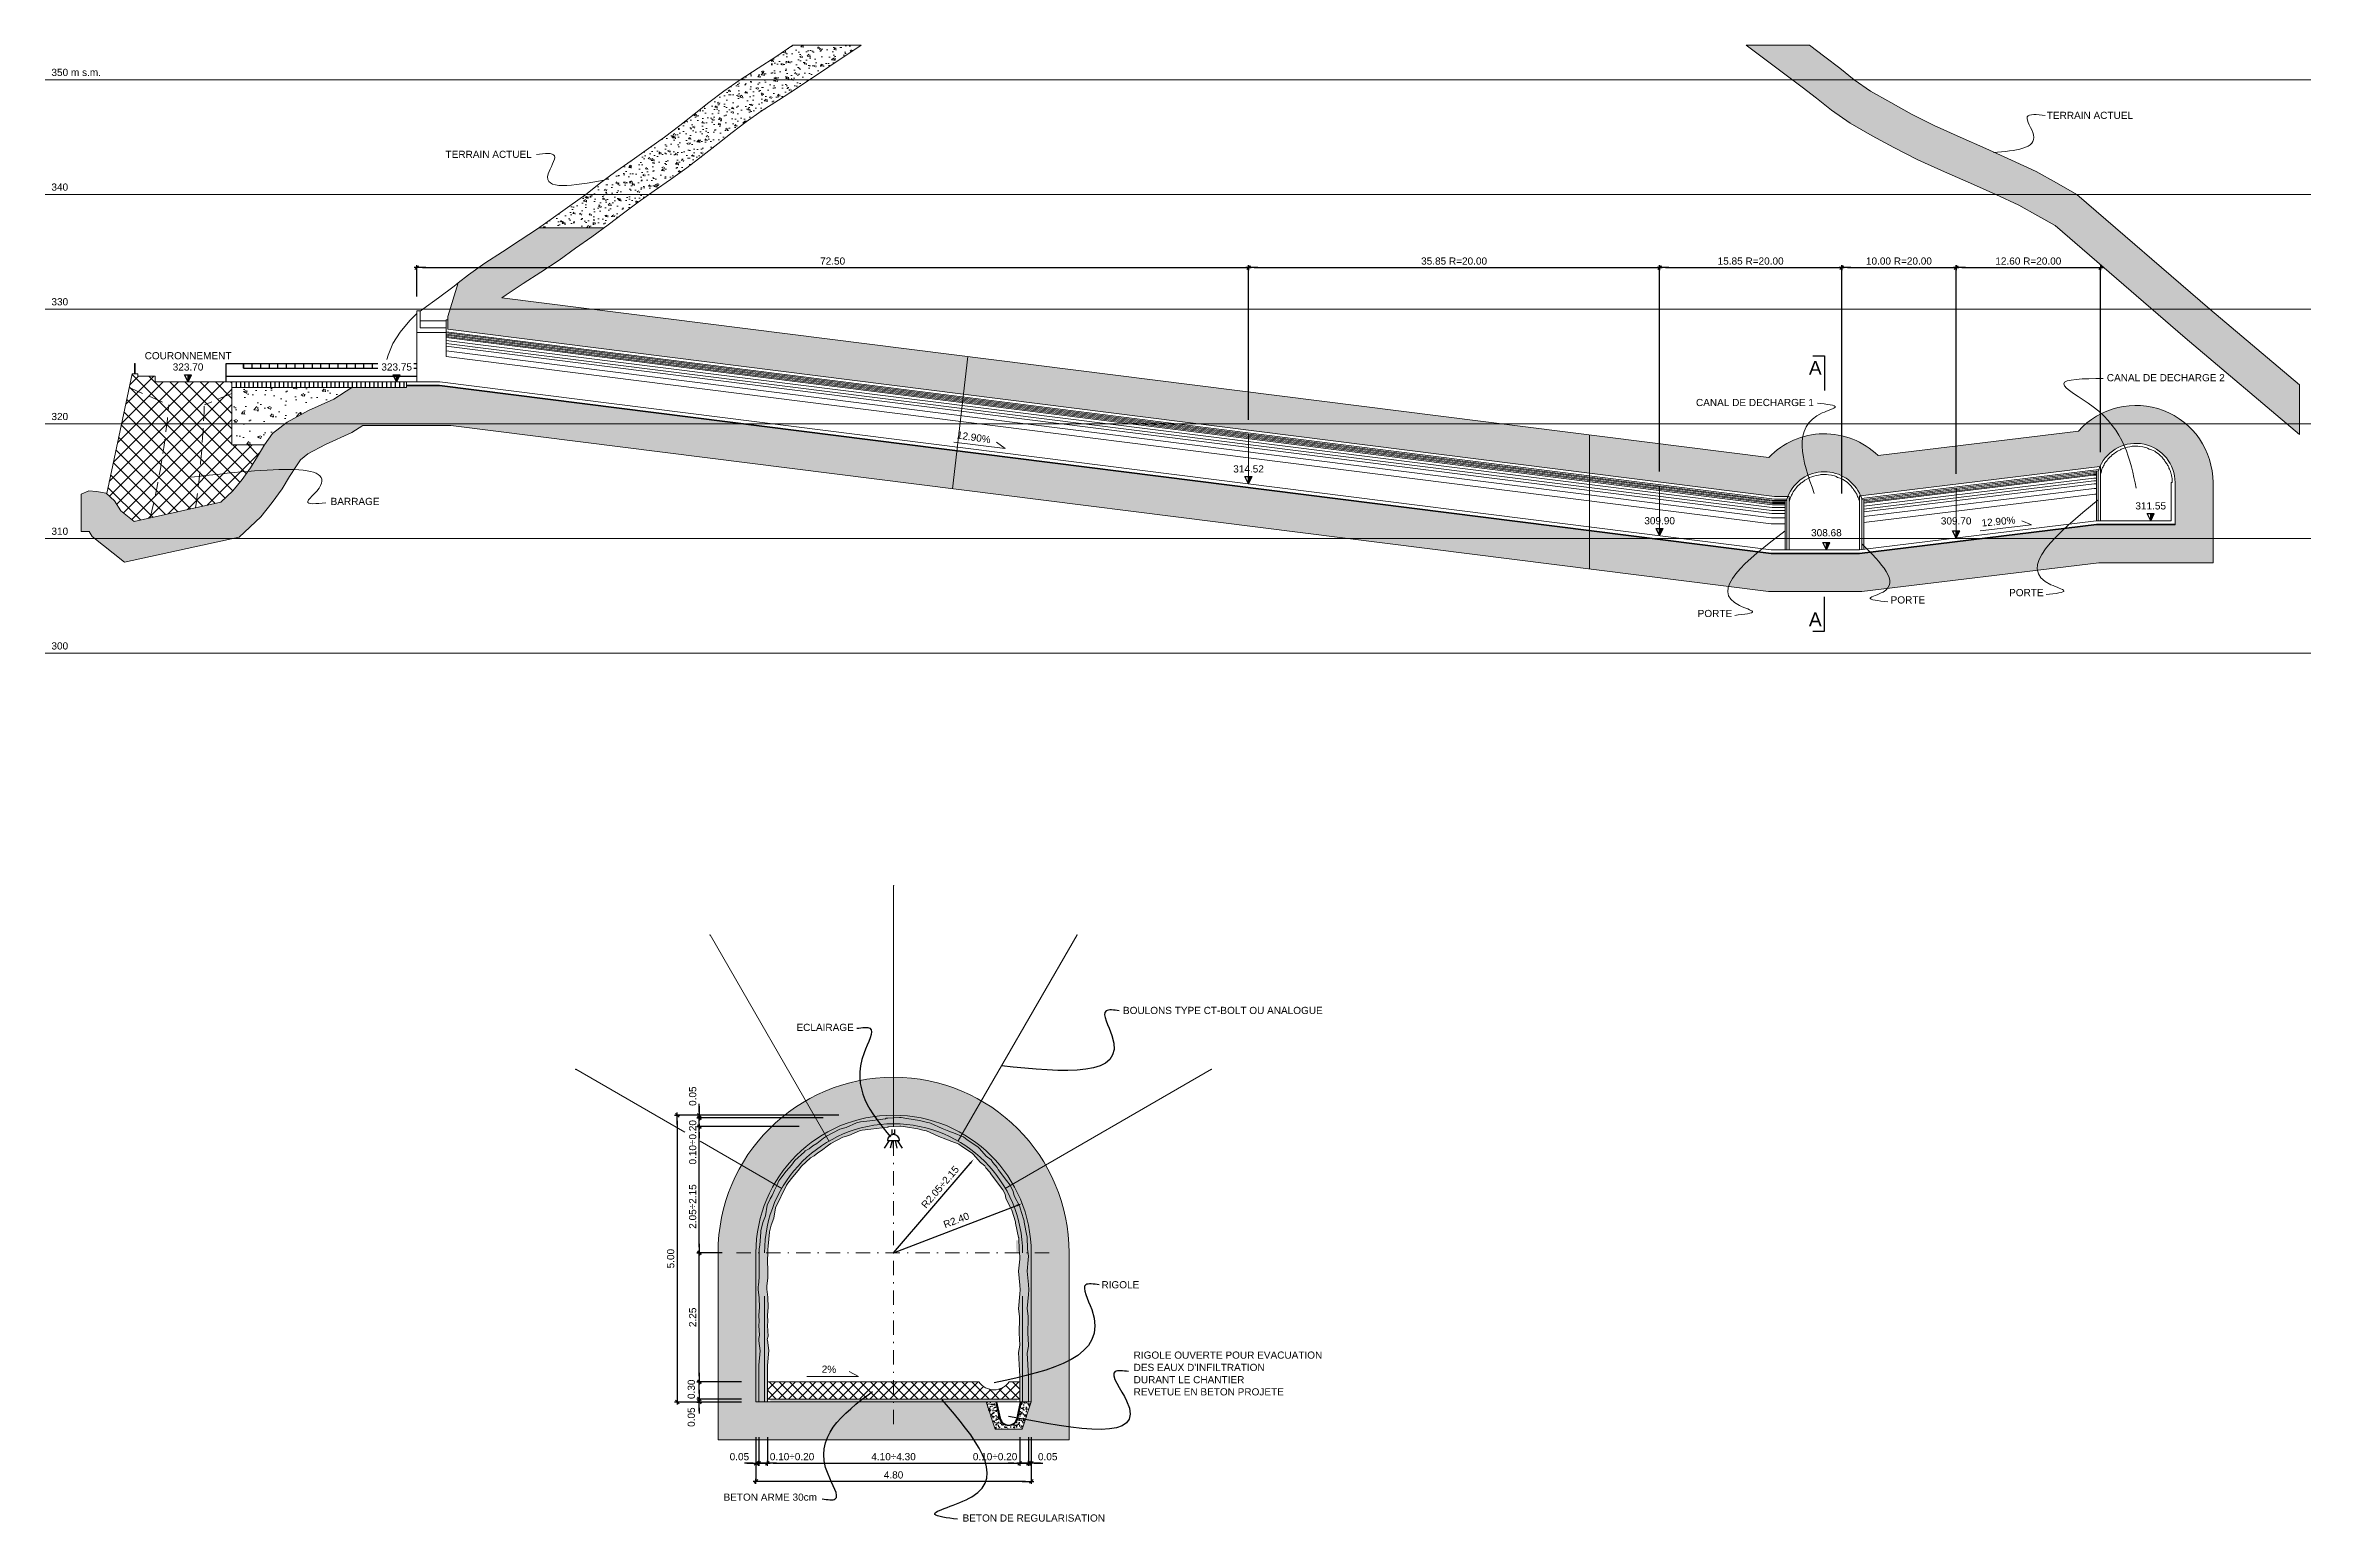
# Model space of a CAD drawing. Extents: x 62300 to 63243, y 108404 to 108784.
# Drawn here: x 62942.6 to 63140.1, y 108626.6 to 108755.3 of the extents above; entities that cross this region are included whole.
import ezdxf
from ezdxf.enums import TextEntityAlignment as Align

# ---------------------------------------------------------------- set-up
doc = ezdxf.new("R2010")
doc.units = 0
doc.header["$MEASUREMENT"] = 0
doc.linetypes.add('NASCOSTA', pattern=[9.525, 6.35, -3.175])
doc.linetypes.add('TRATTOPUNTO2', pattern=[0.5, 0.25, -0.125, 0, -0.125])
doc.layers.add('BORDI TRATTEGGI', color=5, linetype='Continuous', plot=False)
for name, color, linetype in [('coordinate', 2, 'Continuous'), ('Dime', 6, 'Continuous'), ('LIN010CO', 2, 'Continuous'), ('LIN018CO', 6, 'Continuous'), ('LIN018TR', 6, 'NASCOSTA'), ('LIN025CO', 7, 'Continuous'), ('LIN035CO', 1, 'Continuous'), ('LIN050CO', 3, 'Continuous'), ('SIMBOLI', 1, 'Continuous'), ('TEXT035', 1, 'Continuous'), ('Tratteggi', 2, 'Continuous')]:
    doc.layers.add(name, color=color, linetype=linetype)
doc.styles.add('ARIAL', font='arial.ttf')
doc.linetypes.add('ROCK', pattern='A,0.25,-0.18,["<",Standard,S=0.18,R=90,X=0,Y=-0.09],0,["-",Standard,S=0.18,R=45,X=-0.111213,Y=-0.238491],0.25', length=0.68)
doc.dimstyles.new('50', dxfattribs={"dimscale": 2.5, "dimtxt": 0.25, "dimasz": 0.2, "dimexe": 0, "dimexo": 0.5, "dimgap": 0.1, "dimtad": 1, "dimlfac": 0.2, "dimzin": 1, "dimdsep": 46, "dimtxsty": 'ARIAL', "dimblk1": 'LINE', "dimblk2": 'LINE', "dimsah": 1, "dimcen": 2.5, "dimclrd": 256, "dimclre": 256, "dimclrt": 1, "dimadec": 0, "dimazin": 0, "dimtfac": 1, "dimtmove": 2, "dimatfit": 3, "dimldrblk": 'LINE', "dimfxl": 1, "dimtvp": 1, "dimtolj": 1, "dimtzin": 0, "dimarcsym": 0})
doc.dimstyles.new('BO1', dxfattribs={"dimscale": 2.5, "dimtxt": 0.25, "dimasz": 0.2, "dimexe": 0, "dimexo": 0.5, "dimgap": 0.1, "dimtad": 1, "dimzin": 0, "dimdsep": 46, "dimtxsty": 'ARIAL', "dimblk1": 'LINE', "dimblk2": 'LINE', "dimsah": 1, "dimcen": 2.5, "dimclrd": 256, "dimclre": 256, "dimclrt": 1, "dimadec": 0, "dimazin": 0, "dimtfac": 1, "dimtmove": 2, "dimatfit": 3, "dimldrblk": 'LINE', "dimfxl": 1, "dimtvp": 1, "dimtolj": 1, "dimtzin": 0, "dimarcsym": 0})
pattern_1 = [(50, (463.7219, 0), (1.434520365, -0.12550427), [0.15, -1.65]), (355, (463.7219, 0), (-0.277502667, 1.504384267), [0.12, -1.32]), (100.4514, (463.8414, -0.0105), (1.157018763, 1.378879084), [0.12748038, -1.402284224]), (46.1842, (463.7219, 0.4), (2.134482097, -0.331038029), [0.225, -2.475]), (96.6356, (463.8998, 0.3724), (1.86932541, 1.948235742), [0.191220576, -2.103426]), (351.1842, (463.722, 0.4), (1.86932389, 1.9482372), [0.18, -1.98]), (21, (463.9219, 0.3), (1.193814104, -0.805237781), [0.15, -1.65]), (326, (463.9219, 0.3), (0.486630664, 1.45030009), [0.12, -1.32]), (71.4514, (464.0214, 0.2329), (1.680445257, 0.645060993), [0.12748038, -1.402284224]), (37.5, (463.7219, 0), (0.0243197106, 0.6657877077), [0, -1.304, 0, -1.34, 0, -1.325]), (7.5, (463.7219, 0), (0.526139075, 0.7888234238), [0, -0.764, 0, -1.274, 0, -0.505]), (327.5, (463.2759, 0), (1.0676448723, -0.0451097435), [0, -0.5, 0, -1.56, 0, -2.07]), (317.5, (463.0759, 0), (1.166372339, 0.200209965), [0, -0.65, 0, -1.036, 0, -1.47])]

msp = doc.modelspace()

# ---------------------------------------------------------------- texts
at = {"layer": 'coordinate', "color": 1, "style": 'ARIAL'}
msp.add_text('COURONNEMENT', height=0.625, dxfattribs=at).set_placement((62955.063, 108728.2814, 649.764), align=Align.MIDDLE)
at = {"layer": 'LIN035CO', "linetype": 'Continuous', "lineweight": 0, "style": 'ARIAL'}
msp.add_text('320', height=0.625, dxfattribs=at).set_placement((62943.1522, 108722.6682, 649.764))
at = {"layer": 'TEXT035', "style": 'ARIAL'}
for s, p in [('350 m s.m.', (62943.1522, 108752.6682, 649.764)), ('340', (62943.1522, 108742.6682, 649.764)), ('330', (62943.1522, 108732.6682, 649.764)), ('CANAL DE DECHARGE 2', (63122.3452, 108726.0526)), ('CANAL DE DECHARGE 1', (63086.5268, 108723.8893)), ('310', (62943.1522, 108712.6682, 649.764)), ('PORTE', (63113.8259, 108707.3176)), ('PORTE', (63086.6741, 108705.4973)), ('PORTE', (63103.4951, 108706.679)), ('300', (62943.1522, 108702.6682, 649.764)), ('BOULONS TYPE CT-BOLT OU ANALOGUE', (63036.571, 108670.8941)), ('ECLAIRAGE', (63008.1057, 108669.4158)), ('RIGOLE', (63034.6934, 108646.9807)), ('RIGOLE OUVERTE POUR EVACUATION', (63037.5005, 108640.8461)), ("DES EAUX D'INFILTRATION", (63037.5005, 108639.7747)), ('DURANT LE CHANTIER', (63037.5005, 108638.7033)), ('REVETUE EN BETON PROJETE', (63037.5005, 108637.6433)), ('BETON ARME 30cm', (63001.7475, 108628.4643)), ('BETON DE REGULARISATION', (63022.585, 108626.6451))]:
    msp.add_text(s, height=0.625, dxfattribs=at).set_placement(p)
for s, p in [('TERRAIN ACTUEL', (63124.6296, 108748.9219)), ('TERRAIN ACTUEL', (62985.032, 108745.5243)), ('BARRAGE', (62971.7576, 108715.2686))]:
    msp.add_text(s, height=0.625, dxfattribs=at).set_placement(p, align=Align.RIGHT)
for s, rotation, p in [('12.90%', 351.650961, (63022.057, 108721.0743)), ('12.90%', 5.304684, (63111.4545, 108713.3849)), ('2%', 358.834339, (63010.302, 108639.6247))]:
    msp.add_text(s, height=0.625, rotation=rotation, dxfattribs=at).set_placement(p)

# ---------------------------------------------------------------- blocks, each defined once
blk = doc.blocks.new('LIVELLI1')
at = {"layer": 'LIN018CO'}
blk.add_solid([(0, 0.25), (0, 0), (0.125, 0.25)], dxfattribs=at)
at = {"layer": 'LIN035CO'}
for p, q in [((-0.125, 0.25), (0.125, 0.25)), ((0, 0), (-0.125, 0.25)), ((0, 0), (0, 0.25)), ((0, 0), (0.125, 0.25))]:
    blk.add_line(p, q, dxfattribs=at)
at = {"layer": 'TEXT035', "style": 'ARIAL'}
blk.add_attdef('VALORE', text='', height=0.25, dxfattribs=at).set_placement((0, 0.395), align=Align.CENTER)
blk = doc.blocks.new('LINE')
for p, q in [((-1.6, 0), (0.45, 0)), ((0, 0.45), (0, -0.45))]:
    blk.add_line(p, q)
at = {"color": 3}
blk.add_line((-0.32, -0.32), (0.32, 0.32), dxfattribs=at)
blk = doc.blocks.new('*D71')
at = {"layer": 'Defpoints', "color": 0, "lineweight": 0, "transparency": 16777216}
for p in [(63047.52, 108735.96), (62975, 108732.2), (63047.52, 108721.45)]:
    blk.add_point(p, dxfattribs=at)
at = {"layer": 'Dime', "lineweight": -2, "transparency": 16777216}
for p, q in [((62975, 108733.45), (62975, 108735.96)), ((62975.5, 108735.96), (63047.02, 108735.96)), ((63047.52, 108722.7), (63047.52, 108735.96))]:
    blk.add_line(p, q, dxfattribs=at)
at = {"layer": 'Dime', "lineweight": -2, "transparency": 16777216, "xscale": 0.5, "yscale": 0.5, "zscale": 0.5, "rotation": 180}
blk.add_blockref('LINE', (62975, 108735.96), dxfattribs=at)
at = {"layer": 'Dime', "lineweight": -2, "transparency": 16777216, "xscale": 0.5, "yscale": 0.5, "zscale": 0.5}
blk.add_blockref('LINE', (63047.52, 108735.96), dxfattribs=at)
at = {"layer": 'Dime', "color": 1, "lineweight": 0, "transparency": 16777216, "insert": (63011.26, 108736.53), "char_height": 0.625, "attachment_point": 5, "style": 'ARIAL'}
blk.add_mtext('\\A1;72.50', dxfattribs=at)
blk = doc.blocks.new('*D72')
at = {"layer": 'Defpoints', "color": 0, "lineweight": 0, "transparency": 16777216}
for p in [(63083.36, 108735.96), (63047.52, 108721.45), (63083.36, 108716.93)]:
    blk.add_point(p, dxfattribs=at)
at = {"layer": 'Dime', "lineweight": -2, "transparency": 16777216}
for p, q in [((63047.52, 108722.7), (63047.52, 108735.96)), ((63048.02, 108735.96), (63082.86, 108735.96)), ((63083.36, 108718.18), (63083.36, 108735.96))]:
    blk.add_line(p, q, dxfattribs=at)
at = {"layer": 'Dime', "lineweight": -2, "transparency": 16777216, "xscale": 0.5, "yscale": 0.5, "zscale": 0.5, "rotation": 180}
blk.add_blockref('LINE', (63047.52, 108735.96), dxfattribs=at)
at = {"layer": 'Dime', "lineweight": -2, "transparency": 16777216, "xscale": 0.5, "yscale": 0.5, "zscale": 0.5}
blk.add_blockref('LINE', (63083.36, 108735.96), dxfattribs=at)
at = {"layer": 'Dime', "color": 1, "lineweight": 0, "transparency": 16777216, "insert": (63065.44, 108736.53), "char_height": 0.625, "attachment_point": 5, "style": 'ARIAL'}
blk.add_mtext('\\A1;35.85 R=20.00', dxfattribs=at)
blk = doc.blocks.new('*D73')
at = {"layer": 'Defpoints', "color": 0, "lineweight": 0, "transparency": 16777216}
for p in [(63099.23, 108735.96), (63083.36, 108716.93), (63099.23, 108715.02)]:
    blk.add_point(p, dxfattribs=at)
at = {"layer": 'Dime', "lineweight": -2, "transparency": 16777216}
for p, q in [((63083.36, 108718.18), (63083.36, 108735.96)), ((63083.86, 108735.96), (63098.73, 108735.96)), ((63099.23, 108716.27), (63099.23, 108735.96))]:
    blk.add_line(p, q, dxfattribs=at)
at = {"layer": 'Dime', "lineweight": -2, "transparency": 16777216, "xscale": 0.5, "yscale": 0.5, "zscale": 0.5, "rotation": 180}
blk.add_blockref('LINE', (63083.36, 108735.96), dxfattribs=at)
at = {"layer": 'Dime', "lineweight": -2, "transparency": 16777216, "xscale": 0.5, "yscale": 0.5, "zscale": 0.5}
blk.add_blockref('LINE', (63099.23, 108735.96), dxfattribs=at)
at = {"layer": 'Dime', "color": 1, "lineweight": 0, "transparency": 16777216, "insert": (63091.29, 108736.53), "char_height": 0.625, "attachment_point": 5, "style": 'ARIAL'}
blk.add_mtext('\\A1;15.85 R=20.00', dxfattribs=at)
blk = doc.blocks.new('*D74')
at = {"layer": 'Defpoints', "color": 0, "lineweight": 0, "transparency": 16777216}
for p in [(63109.21, 108735.96), (63109.21, 108716.73), (63099.23, 108715.02)]:
    blk.add_point(p, dxfattribs=at)
at = {"layer": 'Dime', "lineweight": -2, "transparency": 16777216}
for p, q in [((63099.23, 108716.27), (63099.23, 108735.96)), ((63099.73, 108735.96), (63108.71, 108735.96)), ((63109.21, 108717.98), (63109.21, 108735.96))]:
    blk.add_line(p, q, dxfattribs=at)
at = {"layer": 'Dime', "lineweight": -2, "transparency": 16777216, "xscale": 0.5, "yscale": 0.5, "zscale": 0.5, "rotation": 180}
blk.add_blockref('LINE', (63099.23, 108735.96), dxfattribs=at)
at = {"layer": 'Dime', "lineweight": -2, "transparency": 16777216, "xscale": 0.5, "yscale": 0.5, "zscale": 0.5}
blk.add_blockref('LINE', (63109.21, 108735.96), dxfattribs=at)
at = {"layer": 'Dime', "color": 1, "lineweight": 0, "transparency": 16777216, "insert": (63104.22, 108736.53), "char_height": 0.625, "attachment_point": 5, "style": 'ARIAL'}
blk.add_mtext('\\A1;10.00 R=20.00', dxfattribs=at)
blk = doc.blocks.new('*D75')
at = {"layer": 'Defpoints', "color": 0, "lineweight": 0, "transparency": 16777216}
for p in [(63121.8, 108735.96), (63121.8, 108718.61), (63109.21, 108716.73)]:
    blk.add_point(p, dxfattribs=at)
at = {"layer": 'Dime', "lineweight": -2, "transparency": 16777216}
for p, q in [((63109.21, 108717.98), (63109.21, 108735.96)), ((63109.71, 108735.96), (63121.3, 108735.96)), ((63121.8, 108719.86), (63121.8, 108735.96))]:
    blk.add_line(p, q, dxfattribs=at)
at = {"layer": 'Dime', "lineweight": -2, "transparency": 16777216, "xscale": 0.5, "yscale": 0.5, "zscale": 0.5, "rotation": 180}
blk.add_blockref('LINE', (63109.21, 108735.96), dxfattribs=at)
at = {"layer": 'Dime', "lineweight": -2, "transparency": 16777216, "xscale": 0.5, "yscale": 0.5, "zscale": 0.5}
blk.add_blockref('LINE', (63121.8, 108735.96), dxfattribs=at)
at = {"layer": 'Dime', "color": 1, "lineweight": 0, "transparency": 16777216, "insert": (63115.5, 108736.53), "char_height": 0.625, "attachment_point": 5, "style": 'ARIAL'}
blk.add_mtext('\\A1;12.60 R=20.00', dxfattribs=at)
blk = doc.blocks.new('*D76')
at = {"layer": 'Defpoints', "color": 0, "lineweight": 0, "transparency": 16777216}
for p in [(63027.77, 108654.37), (63016.57, 108650.07)]:
    blk.add_point(p, dxfattribs=at)
at = {"layer": 'Dime', "lineweight": -2, "transparency": 16777216}
blk.add_line((63016.57, 108650.07), (63027.31, 108654.19), dxfattribs=at)
at = {"layer": 'Dime', "lineweight": 0, "transparency": 16777216}
blk.add_solid([(63027.28, 108654.27), (63027.34, 108654.11), (63027.77, 108654.37)], dxfattribs=at)
at = {"layer": 'Dime', "color": 1, "lineweight": 0, "transparency": 16777216, "insert": (63022.04, 108652.92), "char_height": 0.625, "attachment_point": 5, "rotation": 20.9768, "style": 'ARIAL'}
blk.add_mtext('\\A1;R2.40', dxfattribs=at)
blk = doc.blocks.new('*D77')
at = {"layer": 'Defpoints', "color": 0, "lineweight": 0, "transparency": 16777216}
for p in [(63023.56, 108658.24), (63016.57, 108650.07)]:
    blk.add_point(p, dxfattribs=at)
at = {"layer": 'Dime', "lineweight": -2, "transparency": 16777216}
blk.add_line((63016.57, 108650.07), (63023.24, 108657.86), dxfattribs=at)
at = {"layer": 'Dime', "lineweight": 0, "transparency": 16777216}
blk.add_solid([(63023.17, 108657.91), (63023.3, 108657.8), (63023.56, 108658.24)], dxfattribs=at)
at = {"layer": 'Dime', "color": 1, "lineweight": 0, "transparency": 16777216, "insert": (63020.63, 108655.81), "char_height": 0.625, "attachment_point": 5, "rotation": 49.4166, "style": 'ARIAL'}
blk.add_mtext('\\A1;R2.05{\\fArial|b0|i0|c0|p32;÷}2.15', dxfattribs=at)
blk = doc.blocks.new('*D62')
at = {"layer": 'Defpoints', "color": 0, "lineweight": 0, "transparency": 16777216}
for p in [(62999.63, 108637.32), (63004.57, 108637.32), (63004.57, 108637.07)]:
    blk.add_point(p, dxfattribs=at)
at = {"layer": 'Dime', "lineweight": -2, "transparency": 16777216}
for p, q in [((62999.63, 108637.82), (62999.63, 108638.32)), ((63003.32, 108637.32), (62999.63, 108637.32)), ((62999.63, 108637.07), (62999.63, 108637.32)), ((63003.32, 108637.07), (62999.63, 108637.07)), ((62999.63, 108636.57), (62999.63, 108636.07))]:
    blk.add_line(p, q, dxfattribs=at)
at = {"layer": 'Dime', "lineweight": -2, "transparency": 16777216, "xscale": 0.5, "yscale": 0.5, "zscale": 0.5}
for p, rotation in [((62999.63, 108637.32), 270), ((62999.63, 108637.07), 90)]:
    blk.add_blockref('LINE', p, dxfattribs=dict(at, rotation=rotation))
at = {"layer": 'Dime', "color": 1, "lineweight": 0, "transparency": 16777216, "insert": (62998.94, 108635.75), "char_height": 0.625, "attachment_point": 5, "rotation": 90, "style": 'ARIAL'}
blk.add_mtext('\\A1;0.05', dxfattribs=at)
blk = doc.blocks.new('*D63')
at = {"layer": 'Defpoints', "color": 0, "lineweight": 0, "transparency": 16777216}
for p in [(62999.63, 108650.07), (63002.88, 108650.07), (63004.57, 108638.82)]:
    blk.add_point(p, dxfattribs=at)
at = {"layer": 'Dime', "lineweight": -2, "transparency": 16777216}
for p, q in [((63001.63, 108650.07), (62999.63, 108650.07)), ((62999.63, 108639.32), (62999.63, 108649.57)), ((63003.32, 108638.82), (62999.63, 108638.82))]:
    blk.add_line(p, q, dxfattribs=at)
at = {"layer": 'Dime', "lineweight": -2, "transparency": 16777216, "xscale": 0.5, "yscale": 0.5, "zscale": 0.5}
for p, rotation in [((62999.63, 108650.07), 90), ((62999.63, 108638.82), 270)]:
    blk.add_blockref('LINE', p, dxfattribs=dict(at, rotation=rotation))
at = {"layer": 'Dime', "color": 1, "lineweight": 0, "transparency": 16777216, "insert": (62999.06, 108644.45), "char_height": 0.625, "attachment_point": 5, "rotation": 90, "style": 'ARIAL'}
blk.add_mtext('\\A1;2.25', dxfattribs=at)
blk = doc.blocks.new('*D64')
at = {"layer": 'Defpoints', "color": 0, "lineweight": 0, "transparency": 16777216}
for p in [(62999.63, 108661.08), (63009.59, 108661.08), (63000.99, 108650.07)]:
    blk.add_point(p, dxfattribs=at)
at = {"layer": 'Dime', "lineweight": -2, "transparency": 16777216}
for p, q in [((63008.34, 108661.08), (62999.63, 108661.08)), ((62999.63, 108650.57), (62999.63, 108660.58)), ((62999.74, 108650.07), (62999.63, 108650.07))]:
    blk.add_line(p, q, dxfattribs=at)
at = {"layer": 'Dime', "lineweight": -2, "transparency": 16777216, "xscale": 0.5, "yscale": 0.5, "zscale": 0.5}
for p, rotation in [((62999.63, 108661.08), 90), ((62999.63, 108650.07), 270)]:
    blk.add_blockref('LINE', p, dxfattribs=dict(at, rotation=rotation))
at = {"layer": 'Dime', "color": 1, "lineweight": 0, "transparency": 16777216, "insert": (62999.06, 108654.11), "char_height": 0.625, "attachment_point": 5, "rotation": 90, "style": 'ARIAL'}
blk.add_mtext('\\A1;2.05{\\fArial|b0|i0|c0|p32;÷}2.15', dxfattribs=at)
blk = doc.blocks.new('*D65')
at = {"layer": 'Defpoints', "color": 0, "lineweight": 0, "transparency": 16777216}
for p in [(62999.63, 108661.83), (63009.59, 108661.08), (63011.69, 108661.83)]:
    blk.add_point(p, dxfattribs=at)
at = {"layer": 'Dime', "lineweight": -2, "transparency": 16777216}
for p, q in [((62999.63, 108662.33), (62999.63, 108662.83)), ((63010.44, 108661.83), (62999.63, 108661.83)), ((62999.63, 108661.08), (62999.63, 108661.83)), ((63008.34, 108661.08), (62999.63, 108661.08)), ((62999.63, 108660.58), (62999.63, 108660.08))]:
    blk.add_line(p, q, dxfattribs=at)
at = {"layer": 'Dime', "lineweight": -2, "transparency": 16777216, "xscale": 0.5, "yscale": 0.5, "zscale": 0.5}
for p, rotation in [((62999.63, 108661.83), 270), ((62999.63, 108661.08), 90)]:
    blk.add_blockref('LINE', p, dxfattribs=dict(at, rotation=rotation))
at = {"layer": 'Dime', "color": 1, "lineweight": 0, "transparency": 16777216, "insert": (62999.06, 108659.71), "char_height": 0.625, "attachment_point": 5, "rotation": 90, "style": 'ARIAL'}
blk.add_mtext('\\A1;0.10÷0.20', dxfattribs=at)
blk = doc.blocks.new('*D66')
at = {"layer": 'Defpoints', "color": 0, "lineweight": 0, "transparency": 16777216}
for p in [(62999.63, 108662.07), (63011.69, 108661.83), (63013.06, 108662.07)]:
    blk.add_point(p, dxfattribs=at)
at = {"layer": 'Dime', "lineweight": -2, "transparency": 16777216}
for p, q in [((62999.63, 108662.57), (62999.63, 108663.07)), ((63011.81, 108662.07), (62999.63, 108662.07)), ((62999.63, 108661.83), (62999.63, 108662.07)), ((63010.44, 108661.83), (62999.63, 108661.83)), ((62999.63, 108661.33), (62999.63, 108660.83))]:
    blk.add_line(p, q, dxfattribs=at)
at = {"layer": 'Dime', "lineweight": -2, "transparency": 16777216, "xscale": 0.5, "yscale": 0.5, "zscale": 0.5}
for p, rotation in [((62999.63, 108662.07), 270), ((62999.63, 108661.83), 90)]:
    blk.add_blockref('LINE', p, dxfattribs=dict(at, rotation=rotation))
at = {"layer": 'Dime', "color": 1, "lineweight": 0, "transparency": 16777216, "insert": (62999.06, 108663.73), "char_height": 0.625, "attachment_point": 5, "rotation": 90, "style": 'ARIAL'}
blk.add_mtext('\\A1;0.05', dxfattribs=at)
blk = doc.blocks.new('*D67')
at = {"layer": 'Defpoints', "color": 0, "lineweight": 0, "transparency": 16777216}
for p in [(63013.06, 108662.07), (62997.71, 108637.07), (63004.57, 108637.07)]:
    blk.add_point(p, dxfattribs=at)
at = {"layer": 'Dime', "lineweight": -2, "transparency": 16777216}
for p, q in [((63011.81, 108662.07), (62997.71, 108662.07)), ((62997.71, 108661.57), (62997.71, 108637.57)), ((63003.32, 108637.07), (62997.71, 108637.07))]:
    blk.add_line(p, q, dxfattribs=at)
at = {"layer": 'Dime', "lineweight": -2, "transparency": 16777216, "xscale": 0.5, "yscale": 0.5, "zscale": 0.5}
for p, rotation in [((62997.71, 108662.07), 90), ((62997.71, 108637.07), 270)]:
    blk.add_blockref('LINE', p, dxfattribs=dict(at, rotation=rotation))
at = {"layer": 'Dime', "color": 1, "lineweight": 0, "transparency": 16777216, "insert": (62997.14, 108649.57), "char_height": 0.625, "attachment_point": 5, "rotation": 90, "style": 'ARIAL'}
blk.add_mtext('\\A1;5.00', dxfattribs=at)
blk = doc.blocks.new('*D68')
at = {"layer": 'Defpoints', "color": 0, "lineweight": 0, "transparency": 16777216}
for p in [(63004.57, 108635.26), (63004.82, 108635.26), (63004.82, 108631.73)]:
    blk.add_point(p, dxfattribs=at)
at = {"layer": 'Dime', "lineweight": -2, "transparency": 16777216}
for p, q in [((63004.57, 108634.01), (63004.57, 108631.73)), ((63004.82, 108634.01), (63004.82, 108631.73)), ((63004.07, 108631.73), (63003.57, 108631.73)), ((63004.57, 108631.73), (63004.82, 108631.73)), ((63005.32, 108631.73), (63005.82, 108631.73))]:
    blk.add_line(p, q, dxfattribs=at)
at = {"layer": 'Dime', "lineweight": -2, "transparency": 16777216, "xscale": 0.5, "yscale": 0.5, "zscale": 0.5}
blk.add_blockref('LINE', (63004.57, 108631.73), dxfattribs=at)
at = {"layer": 'Dime', "lineweight": -2, "transparency": 16777216, "xscale": 0.5, "yscale": 0.5, "zscale": 0.5, "rotation": 180}
blk.add_blockref('LINE', (63004.82, 108631.73), dxfattribs=at)
at = {"layer": 'Dime', "color": 1, "lineweight": 0, "transparency": 16777216, "insert": (63003.13, 108632.3), "char_height": 0.625, "attachment_point": 5, "style": 'ARIAL'}
blk.add_mtext('\\A1;0.05', dxfattribs=at)
blk = doc.blocks.new('*D69')
at = {"layer": 'Defpoints', "color": 0, "lineweight": 0, "transparency": 16777216}
for p in [(63004.82, 108635.26), (63005.57, 108635.26), (63005.57, 108631.73)]:
    blk.add_point(p, dxfattribs=at)
at = {"layer": 'Dime', "lineweight": -2, "transparency": 16777216}
for p, q in [((63004.82, 108634.01), (63004.82, 108631.73)), ((63005.57, 108634.01), (63005.57, 108631.73)), ((63004.32, 108631.73), (63003.82, 108631.73)), ((63004.82, 108631.73), (63005.57, 108631.73)), ((63006.07, 108631.73), (63006.57, 108631.73))]:
    blk.add_line(p, q, dxfattribs=at)
at = {"layer": 'Dime', "lineweight": -2, "transparency": 16777216, "xscale": 0.5, "yscale": 0.5, "zscale": 0.5}
blk.add_blockref('LINE', (63004.82, 108631.73), dxfattribs=at)
at = {"layer": 'Dime', "lineweight": -2, "transparency": 16777216, "xscale": 0.5, "yscale": 0.5, "zscale": 0.5, "rotation": 180}
blk.add_blockref('LINE', (63005.57, 108631.73), dxfattribs=at)
at = {"layer": 'Dime', "color": 1, "lineweight": 0, "transparency": 16777216, "insert": (63007.72, 108632.3), "char_height": 0.625, "attachment_point": 5, "style": 'ARIAL'}
blk.add_mtext('\\A1;0.10÷0.20', dxfattribs=at)
blk = doc.blocks.new('*D70')
at = {"layer": 'Defpoints', "color": 0, "lineweight": 0, "transparency": 16777216}
for p in [(63005.57, 108635.26), (63027.57, 108635.26), (63027.57, 108631.73)]:
    blk.add_point(p, dxfattribs=at)
at = {"layer": 'Dime', "lineweight": -2, "transparency": 16777216}
for p, q in [((63005.57, 108634.01), (63005.57, 108631.73)), ((63027.57, 108634.01), (63027.57, 108631.73)), ((63006.07, 108631.73), (63027.07, 108631.73))]:
    blk.add_line(p, q, dxfattribs=at)
at = {"layer": 'Dime', "lineweight": -2, "transparency": 16777216, "xscale": 0.5, "yscale": 0.5, "zscale": 0.5, "rotation": 180}
blk.add_blockref('LINE', (63005.57, 108631.73), dxfattribs=at)
at = {"layer": 'Dime', "lineweight": -2, "transparency": 16777216, "xscale": 0.5, "yscale": 0.5, "zscale": 0.5}
blk.add_blockref('LINE', (63027.57, 108631.73), dxfattribs=at)
at = {"layer": 'Dime', "color": 1, "lineweight": 0, "transparency": 16777216, "insert": (63016.57, 108632.3), "char_height": 0.625, "attachment_point": 5, "style": 'ARIAL'}
blk.add_mtext('\\A1;{\\fArial|b0|i0|c0|p32;4.10÷4.30}', dxfattribs=at)
blk = doc.blocks.new('*D78')
at = {"layer": 'Defpoints', "color": 0, "lineweight": 0, "transparency": 16777216}
for p in [(63004.57, 108635.26), (63028.57, 108635.26), (63004.57, 108630.15)]:
    blk.add_point(p, dxfattribs=at)
at = {"layer": 'Dime', "lineweight": -2, "transparency": 16777216}
for p, q in [((63004.57, 108634.01), (63004.57, 108630.15)), ((63028.57, 108634.01), (63028.57, 108630.15)), ((63028.07, 108630.15), (63005.07, 108630.15))]:
    blk.add_line(p, q, dxfattribs=at)
at = {"layer": 'Dime', "lineweight": -2, "transparency": 16777216, "xscale": 0.5, "yscale": 0.5, "zscale": 0.5, "rotation": 180}
blk.add_blockref('LINE', (63004.57, 108630.15), dxfattribs=at)
at = {"layer": 'Dime', "lineweight": -2, "transparency": 16777216, "xscale": 0.5, "yscale": 0.5, "zscale": 0.5}
blk.add_blockref('LINE', (63028.57, 108630.15), dxfattribs=at)
at = {"layer": 'Dime', "color": 1, "lineweight": 0, "transparency": 16777216, "insert": (63016.57, 108630.71), "char_height": 0.625, "attachment_point": 5, "style": 'ARIAL'}
blk.add_mtext('\\A1;4.80', dxfattribs=at)
blk = doc.blocks.new('*D100')
at = {"layer": 'Defpoints', "color": 0, "lineweight": 0, "transparency": 16777216}
for p in [(62999.63, 108638.82), (63004.57, 108638.82), (63004.57, 108637.32)]:
    blk.add_point(p, dxfattribs=at)
at = {"layer": 'Dime', "lineweight": -2, "transparency": 16777216}
for p, q in [((63003.32, 108638.82), (62999.63, 108638.82)), ((62999.63, 108637.82), (62999.63, 108638.32)), ((63003.32, 108637.32), (62999.63, 108637.32))]:
    blk.add_line(p, q, dxfattribs=at)
at = {"layer": 'Dime', "lineweight": -2, "transparency": 16777216, "xscale": 0.5, "yscale": 0.5, "zscale": 0.5}
for p, rotation in [((62999.63, 108638.82), 90), ((62999.63, 108637.32), 270)]:
    blk.add_blockref('LINE', p, dxfattribs=dict(at, rotation=rotation))
at = {"layer": 'Dime', "color": 1, "lineweight": 0, "transparency": 16777216, "insert": (62998.94, 108638.18), "char_height": 0.625, "attachment_point": 5, "rotation": 90, "style": 'ARIAL'}
blk.add_mtext('\\A1;0.30', dxfattribs=at)
blk = doc.blocks.new('SEZ_B1')
at = {"layer": 'SIMBOLI', "color": 4}
blk.add_lwpolyline([(-0.5, 0), (0, 0), (0, 1.5)], dxfattribs=at)
at = {"layer": 'SIMBOLI', "color": 4, "style": 'ARIAL'}
blk.add_attdef('SEZIONE', text='', height=0.6, dxfattribs=at).set_placement((-0.397, 0.519), align=Align.MIDDLE)
blk = doc.blocks.new('SEZ_B')
at = {"layer": 'SIMBOLI', "color": 4, "flags": 128}
blk.add_lwpolyline([(-0.5, 0), (0, 0), (0, -1.5)], dxfattribs=at)
at = {"layer": 'SIMBOLI', "color": 4, "style": 'ARIAL'}
blk.add_attdef('SEZIONE', text='', height=0.6, dxfattribs=at).set_placement((-0.397, -0.519), align=Align.MIDDLE)
blk = doc.blocks.new('*D101')
at = {"layer": 'Defpoints', "color": 0, "lineweight": 0, "transparency": 16777216}
for p in [(63028.32, 108635.26), (63028.57, 108635.26), (63028.32, 108631.73)]:
    blk.add_point(p, dxfattribs=at)
at = {"layer": 'Dime', "lineweight": -2, "transparency": 16777216}
for p, q in [((63028.32, 108634.01), (63028.32, 108631.73)), ((63028.57, 108634.01), (63028.57, 108631.73)), ((63027.82, 108631.73), (63027.32, 108631.73)), ((63028.57, 108631.73), (63028.32, 108631.73)), ((63029.07, 108631.73), (63029.57, 108631.73))]:
    blk.add_line(p, q, dxfattribs=at)
at = {"layer": 'Dime', "lineweight": -2, "transparency": 16777216, "xscale": 0.5, "yscale": 0.5, "zscale": 0.5}
blk.add_blockref('LINE', (63028.32, 108631.73), dxfattribs=at)
at = {"layer": 'Dime', "lineweight": -2, "transparency": 16777216, "xscale": 0.5, "yscale": 0.5, "zscale": 0.5, "rotation": 180}
blk.add_blockref('LINE', (63028.57, 108631.73), dxfattribs=at)
at = {"layer": 'Dime', "color": 1, "lineweight": 0, "transparency": 16777216, "insert": (63030.01, 108632.3), "char_height": 0.625, "attachment_point": 5, "style": 'ARIAL'}
blk.add_mtext('\\A1;0.05', dxfattribs=at)
blk = doc.blocks.new('*D102')
at = {"layer": 'Defpoints', "color": 0, "lineweight": 0, "transparency": 16777216}
for p in [(63027.57, 108635.26), (63028.32, 108635.26), (63027.57, 108631.73)]:
    blk.add_point(p, dxfattribs=at)
at = {"layer": 'Dime', "lineweight": -2, "transparency": 16777216}
for p, q in [((63027.57, 108634.01), (63027.57, 108631.73)), ((63028.32, 108634.01), (63028.32, 108631.73)), ((63027.07, 108631.73), (63026.57, 108631.73)), ((63028.32, 108631.73), (63027.57, 108631.73)), ((63028.82, 108631.73), (63029.32, 108631.73))]:
    blk.add_line(p, q, dxfattribs=at)
at = {"layer": 'Dime', "lineweight": -2, "transparency": 16777216, "xscale": 0.5, "yscale": 0.5, "zscale": 0.5}
blk.add_blockref('LINE', (63027.57, 108631.73), dxfattribs=at)
at = {"layer": 'Dime', "lineweight": -2, "transparency": 16777216, "xscale": 0.5, "yscale": 0.5, "zscale": 0.5, "rotation": 180}
blk.add_blockref('LINE', (63028.32, 108631.73), dxfattribs=at)
at = {"layer": 'Dime', "color": 1, "lineweight": 0, "transparency": 16777216, "insert": (63025.42, 108632.3), "char_height": 0.625, "attachment_point": 5, "style": 'ARIAL'}
blk.add_mtext('\\A1;0.10÷0.20', dxfattribs=at)

# ---------------------------------------------------------------- dimensions: what is measured, and where the dimension line sits
at = {"layer": 'Dime', "lineweight": 0}
for base, p1, p2, text, dimstyle, picture, middle in [((63047.518, 108735.9619), (62974.9994, 108732.1996), (63047.518, 108721.4472), '72.50', 'BO1', '*D71', (63011.2587, 108736.531)), ((63083.358, 108735.9619), (63047.518, 108721.4472), (63083.358, 108716.9301), '35.85 R=20.00', 'BO1', '*D72', (63065.438, 108736.5312)), ((63099.228, 108735.9619), (63083.358, 108716.9301), (63099.228, 108715.0196), '15.85 R=20.00', 'BO1', '*D73', (63091.293, 108736.531)), ((63109.208, 108735.9619), (63099.228, 108715.0196), (63109.208, 108716.7305), '10.00 R=20.00', 'BO1', '*D74', (63104.218, 108736.531)), ((63121.798, 108735.9619), (63109.208, 108716.7305), (63121.798, 108718.6131), '12.60 R=20.00', 'BO1', '*D75', (63115.503, 108736.531)), ((63027.5701, 108631.7326), (63005.5701, 108635.2599), (63027.5701, 108635.2599), '{\\fArial|b0|i0|c0|p32;4.10÷4.30}', '50', '*D70', (63016.5701, 108632.3019))]:
    dim = msp.add_linear_dim(base=base, p1=p1, p2=p2, text=text, dimstyle=dimstyle, dxfattribs=at)
    dim.commit()
    dim.dimension.update_dxf_attribs({"geometry": picture, "text_midpoint": middle})
for base, p1, p2, angle, picture, middle in [((62999.6317, 108662.0747), (63011.6895, 108661.8334), (63013.0584, 108662.0747), 90, '*D66', (62999.0626, 108663.7281)), ((62999.6317, 108638.8247), (63004.5701, 108637.3247), (63004.5701, 108638.8247), 90, '*D100', (62998.9376, 108638.1802)), ((62999.6317, 108637.3247), (63004.5701, 108637.0747), (63004.5701, 108637.3247), 90, '*D62', (62998.9376, 108635.7488)), ((63028.3201, 108631.7326), (63028.5701, 108635.2599), (63028.3201, 108635.2599), 180, '*D101', (63030.0135, 108632.3019))]:
    dim = msp.add_linear_dim(base=base, p1=p1, p2=p2, angle=angle, dimstyle='50', dxfattribs=at)
    dim.commit()
    dim.dimension.update_dxf_attribs({"geometry": picture, "text_midpoint": middle, "dimtype": 160})
for base, p1, p2, angle, text, picture, middle in [((62999.6317, 108661.8334), (63009.5919, 108661.0822), (63011.6895, 108661.8334), 90, '0.10÷0.20', '*D65', (62999.0626, 108659.7064)), ((62999.6317, 108661.0822), (63000.9912, 108650.0747), (63009.5919, 108661.0822), 90, '2.05{\\fArial|b0|i0|c0|p32;÷}2.15', '*D64', (62999.0626, 108654.1071)), ((63027.5701, 108631.7326), (63028.3201, 108635.2599), (63027.5701, 108635.2599), 180, '0.10÷0.20', '*D102', (63025.4165, 108632.3019))]:
    dim = msp.add_linear_dim(base=base, p1=p1, p2=p2, angle=angle, text=text, dimstyle='50', dxfattribs=at)
    dim.commit()
    dim.dimension.update_dxf_attribs({"geometry": picture, "text_midpoint": middle, "dimtype": 160})
for base, p1, p2, picture, middle in [((62997.7099, 108637.0747), (63013.0584, 108662.0747), (63004.5701, 108637.0747), '*D67', (62997.1408, 108649.5747)), ((62999.6317, 108650.0747), (63004.5701, 108638.8247), (63002.8777, 108650.0747), '*D63', (62999.0626, 108644.4497))]:
    dim = msp.add_linear_dim(base=base, p1=p1, p2=p2, angle=90, dimstyle='50', dxfattribs=at)
    dim.commit()
    dim.dimension.update_dxf_attribs({"geometry": picture, "text_midpoint": middle})
dim = msp.add_radius_dim(center=(63016.5701, 108650.0747), mpoint=(63023.5635, 108658.2389), text='R2.05{\\fArial|b0|i0|c0|p32;÷}2.15', dimstyle='50', dxfattribs=at)
dim.commit()
dim.dimension.update_dxf_attribs({"geometry": '*D77', "text_midpoint": (63020.6273, 108655.8118), "dimtype": 164})
dim = msp.add_radius_dim(center=(63016.5701, 108650.0747), mpoint=(63027.7748, 108654.3706), dimstyle='50', dxfattribs=at)
dim.commit()
dim.dimension.update_dxf_attribs({"geometry": '*D76', "text_midpoint": (63022.0356, 108652.9236), "dimtype": 164})
dim = msp.add_linear_dim(base=(63004.8201, 108631.7326), p1=(63004.5701, 108635.2599), p2=(63004.8201, 108635.2599), dimstyle='50', dxfattribs=at)
dim.commit()
dim.dimension.update_dxf_attribs({"geometry": '*D68', "text_midpoint": (63003.1266, 108632.3019), "dimtype": 160})
dim = msp.add_linear_dim(base=(63005.5701, 108631.7326), p1=(63004.8201, 108635.2599), p2=(63005.5701, 108635.2599), text='0.10÷0.20', dimstyle='50', dxfattribs=at)
dim.commit()
dim.dimension.update_dxf_attribs({"geometry": '*D69', "text_midpoint": (63007.7236, 108632.3019), "dimtype": 160})
dim = msp.add_linear_dim(base=(63004.5701, 108630.1455), p1=(63028.5701, 108635.2599), p2=(63004.5701, 108635.2599), dimstyle='50', dxfattribs=at)
dim.commit()
dim.dimension.update_dxf_attribs({"geometry": '*D78', "text_midpoint": (63016.5701, 108630.7146)})

# ---------------------------------------------------------------- hatches: boundary and pattern name
h = msp.add_hatch()
h.set_pattern_fill('AR-SAND', color=256, scale=0.2, style=0)
h.set_pattern_definition([(142.5, (64004.4202, 108030.50823), (0.01259867, 0.38536475), [0, -0.304, 0, -0.34, 0, -0.325]), (172.5, (64004.4202, 108030.50823), (-0.35395534, 0.56442921), [0, -0.164, 0, -0.274, 0, -0.105]), (212.5, (64004.6662, 108030.50823), (-0.62282837, 0.00113181), [0, -0.1, 0, -0.36, 0, -0.47]), (222.5, (64004.6662, 108030.50823), (-0.60122532, 0.17553511), [0, -0.05, 0, -0.236, 0, -0.27])])
edge = h.paths.add_edge_path()
edge.add_line((63027.6501, 108637.0747), (63027.3335, 108635.6518))
edge.add_arc((63026.6014, 108635.8147), 0.75, 192.547476, 347.452524, ccw=False)
edge.add_line((63025.8693, 108635.6518), (63025.5526, 108637.0747))
edge.add_line((63025.5526, 108637.0747), (63024.6327, 108637.0747))
edge.add_line((63024.6327, 108637.0747), (63025.4197, 108634.7155))
edge.add_line((63025.4197, 108634.7155), (63027.7831, 108634.7155))
edge.add_line((63027.7831, 108634.7155), (63028.5701, 108637.0747))
edge.add_line((63028.5701, 108637.0747), (63027.6501, 108637.0747))
edge = h.paths.add_edge_path()
edge.add_line((63027.3939, 108635.9235), (63027.3335, 108635.6518))
edge.add_arc((63026.6014, 108635.8147), 0.75, 192.547476, 347.452524, ccw=False)
edge.add_line((63025.8693, 108635.6518), (63025.8088, 108635.9235))
edge.add_arc((63026.6014, 108635.8147), 0.8, 172.183341, 367.816659)
at = {"layer": 'LIN010CO', "lineweight": 0}
h = msp.add_hatch(dxfattribs=at)
h.set_pattern_fill('AR-CONC', color=256, scale=0.2, style=0)
h.set_pattern_definition(pattern_1)
h.paths.add_polyline_path([(63013.7575, 108755.3396), (63007.8003, 108755.3396), (63006.3003, 108754.3396), (63004.7603, 108753.3396), (63003.2003, 108752.3396), (63009.2575, 108752.3396)])
h.paths.add_polyline_path([(63005.035, 108749.5906), (63006.5518, 108750.5628), (63008.1167, 108751.579), (63009.2575, 108752.3396), (63003.2003, 108752.3396), (63001.7603, 108751.3396), (63000.4603, 108750.3396), (62999.2003, 108749.3396), (62997.9403, 108748.3396), (62996.6003, 108747.3396), (62995.2003, 108746.3396), (62993.7903, 108745.3396), (62992.3703, 108744.3396), (62991.0303, 108743.3396), (62989.7303, 108742.3396), (62995.2694, 108742.3396), (62995.6974, 108742.641), (62997.1164, 108743.6474), (62998.549, 108744.6706), (62999.956, 108745.7207), (63001.2545, 108746.7512), (63002.4949, 108747.7356), (63003.7112, 108748.6713)])
h.paths.add_polyline_path([(62994.3101, 108741.664), (62995.2694, 108742.3396), (62989.7303, 108742.3396), (62988.3403, 108741.3396), (62986.9203, 108740.3396), (62985.6771, 108739.4387), (62991.3564, 108739.4387), (62991.7031, 108739.6881), (62993.0259, 108740.7057)])
h = msp.add_hatch(dxfattribs=at)
h.set_pattern_fill('AR-CONC', color=256, scale=0.2, style=0)
h.set_pattern_definition(pattern_1)
h.paths.add_polyline_path([(63096.4165, 108755.3396), (63097.7565, 108754.3396), (63099.0765, 108753.3396), (63100.3165, 108752.3396), (63101.7465, 108751.3396), (63103.5165, 108750.3396), (63105.3165, 108749.3396), (63107.2865, 108748.3396), (63109.5465, 108747.3396), (63111.7965, 108746.3396), (63114.0465, 108745.3396), (63116.1865, 108744.3396), (63117.9565, 108743.3396), (63119.7365, 108742.3396), (63131.3265, 108732.3396), (63139.1441, 108725.7479), (63139.1441, 108721.4256), (63129.182, 108729.8254), (63117.8288, 108739.621), (63116.3345, 108740.4606), (63114.672, 108741.3998), (63112.6758, 108742.3326), (63110.4544, 108743.3199), (63108.2069, 108744.3188), (63105.869, 108745.3532), (63103.7657, 108746.4209), (63101.9013, 108747.4567), (63099.9828, 108748.5406), (63098.3301, 108749.6963), (63097.0411, 108750.7359), (63095.7705, 108751.6984), (63090.8914, 108755.3396)])
h = msp.add_hatch(dxfattribs=at)
h.set_pattern_fill('AR-CONC', color=256, scale=0.2, style=0)
h.set_pattern_definition(pattern_1)
h.paths.add_polyline_path([(62990.3198, 108732.3396), (62977.8999, 108732.3396), (62977.6994, 108731.6996), (62977.6994, 108730.5996), (63022.6655, 108724.9323), (63023.0475, 108728.2147)])
h.paths.add_polyline_path([(62982.4177, 108733.3355), (62982.8011, 108733.6017), (62984.2741, 108734.5708), (62985.8241, 108735.5708), (62987.4188, 108736.62), (62988.8412, 108737.6507), (62990.2565, 108738.6474), (62991.3564, 108739.4387), (62985.6771, 108739.4387), (62985.5403, 108739.3396), (62984.0203, 108738.3396), (62982.4703, 108737.3396), (62980.9503, 108736.3396), (62979.5103, 108735.3396), (62978.6175, 108734.631), (62977.8999, 108732.3396), (62990.3198, 108732.3396)])
edge = h.paths.add_edge_path()
edge.add_line((63022.0874, 108719.9656), (63003.2515, 108722.3396))
edge.add_line((63003.2515, 108722.3396), (62963.4951, 108722.3396))
edge.add_line((62963.4951, 108722.3396), (62962.4199, 108721.4996))
edge.add_line((62962.4199, 108721.4996), (62961.7399, 108720.4996))
edge.add_line((62961.7399, 108720.4996), (62961.1099, 108719.4996))
edge.add_line((62961.1099, 108719.4996), (62960.4999, 108718.4996))
edge.add_line((62960.4999, 108718.4996), (62960.2388, 108718.137))
edge.add_spline(control_points=[(62960.2388, 108718.137), (62961.7977, 108718.2553), (62963.1766, 108718.3048), (62964.2107, 108718.2222)], knot_values=[7.43872865, 7.43872865, 7.43872865, 7.43872865, 10.22158152, 10.22158152, 10.22158152, 10.22158152], degree=3, periodic=0)
edge.add_line((62964.2107, 108718.2222), (62964.5049, 108718.6892))
edge.add_line((62964.5049, 108718.6892), (62964.8617, 108719.2139))
edge.add_line((62964.8617, 108719.2139), (62965.5096, 108719.72))
edge.add_line((62965.5096, 108719.72), (62967.0342, 108720.5354))
edge.add_line((62967.0342, 108720.5354), (62969.3436, 108721.5851))
edge.add_line((62969.3436, 108721.5851), (62970.3089, 108722.1951))
edge.add_line((62970.3089, 108722.1951), (62977.9716, 108722.1951))
edge.add_line((62977.9716, 108722.1951), (63021.7053, 108716.6831))
edge.add_line((63021.7053, 108716.6831), (63022.0874, 108719.9656))
h.paths.add_polyline_path([(62976.9889, 108725.6496), (62974.0957, 108725.6496), (62974.0957, 108725.4996), (62969.3522, 108725.4996), (62967.7699, 108724.4996), (62965.5699, 108723.4996), (62963.6999, 108722.4996), (62963.4951, 108722.3396), (63003.2515, 108722.3396)])
edge = h.paths.add_edge_path()
edge.add_line((62963.2552, 108716.6711), (62963.9185, 108717.7584))
edge.add_line((62963.9185, 108717.7584), (62964.2107, 108718.2222))
edge.add_spline(control_points=[(62964.2107, 108718.2222), (62963.1766, 108718.3048), (62961.7977, 108718.2553), (62960.2388, 108718.137)], knot_values=[7.43872865, 7.43872865, 7.43872865, 7.43872865, 10.22158152, 10.22158152, 10.22158152, 10.22158152], degree=3, periodic=0)
edge.add_line((62960.2388, 108718.137), (62959.7799, 108717.4996))
edge.add_line((62959.7799, 108717.4996), (62958.9699, 108716.4996))
edge.add_line((62958.9699, 108716.4996), (62957.9099, 108715.4996))
edge.add_line((62957.9099, 108715.4996), (62950.3599, 108713.8405))
edge.add_line((62950.3599, 108713.8405), (62949.2135, 108714.7634))
edge.add_line((62949.2135, 108714.7634), (62948.6637, 108715.6273))
edge.add_line((62948.6637, 108715.6273), (62947.9372, 108716.2949))
edge.add_line((62947.9372, 108716.2949), (62947.0733, 108716.4323))
edge.add_line((62947.0733, 108716.4323), (62946.4199, 108716.4996))
edge.add_line((62946.4199, 108716.4996), (62945.7472, 108716.1979))
edge.add_line((62945.7472, 108716.1979), (62945.7472, 108712.9669))
edge.add_line((62945.7472, 108712.9669), (62946.4399, 108712.9669))
edge.add_line((62946.4399, 108712.9669), (62946.7177, 108712.5304))
edge.add_line((62946.7177, 108712.5304), (62946.9547, 108712.3396))
edge.add_line((62946.9547, 108712.3396), (62958.9261, 108712.3396))
edge.add_line((62958.9261, 108712.3396), (62959.5123, 108712.4684))
edge.add_line((62959.5123, 108712.4684), (62961.3984, 108714.2477))
edge.add_line((62961.3984, 108714.2477), (62962.4067, 108715.4926))
edge.add_line((62962.4067, 108715.4926), (62963.2552, 108716.6711))
h.paths.add_polyline_path([(62958.9261, 108712.3396), (62946.9547, 108712.3396), (62949.5218, 108710.2731)])
h = msp.add_hatch(dxfattribs=at)
h.set_pattern_fill('AR-CONC', color=256, scale=0.2, style=0)
h.set_pattern_definition(pattern_1)
h.paths.add_polyline_path([(63077.2482, 108721.3836), (63069.663, 108722.3396), (63043.2369, 108722.3396), (63077.2482, 108718.053)])
h.paths.add_polyline_path([(63023.0475, 108728.2147), (63022.6655, 108724.9323), (63043.2369, 108722.3396), (63069.663, 108722.3396)])
h.paths.add_polyline_path([(63077.2482, 108712.3396), (63056.1686, 108712.3396), (63077.2482, 108709.6828)])
h.paths.add_polyline_path([(63077.2482, 108713.0134), (63022.0874, 108719.9656), (63021.7053, 108716.6831), (63056.1686, 108712.3396), (63077.2482, 108712.3396)])
h = msp.add_hatch(dxfattribs=at)
h.set_pattern_fill('AR-CONC', color=256, scale=0.2, style=0)
h.set_pattern_definition(pattern_1)
edge = h.paths.add_edge_path()
edge.add_spline(control_points=[(63096.2968, 108717.8593), (63095.9191, 108719.0732), (63095.6684, 108720.2318), (63095.8411, 108721.2061)], knot_values=[5.5544218, 5.5544218, 5.5544218, 5.5544218, 8.58548171, 8.58548171, 8.58548171, 8.58548171], degree=3, periodic=0)
edge.add_arc((63097.7212, 108714.7446), 6.7295, 106.223348, 136.061966)
edge.add_line((63092.8754, 108719.414), (63077.2482, 108721.3836))
edge.add_line((63077.2482, 108721.3836), (63077.2482, 108718.053))
edge.add_line((63077.2482, 108718.053), (63093.3819, 108716.0196))
edge.add_line((63093.3819, 108716.0196), (63094.5424, 108716.0196))
edge.add_arc((63097.7212, 108714.7446), 3.425, 114.575105, 158.144764, ccw=False)
edge = h.paths.add_edge_path()
edge.add_spline(control_points=[(63123.8458, 108720.4819), (63123.5604, 108721.1204), (63123.1959, 108721.7425), (63122.7106, 108722.3396)], knot_values=[8.58271496, 8.58271496, 8.58271496, 8.58271496, 10.71604307, 10.71604307, 10.71604307, 10.71604307], degree=3, periodic=0)
edge.add_line((63122.7106, 108722.3396), (63120.5118, 108722.3396))
edge.add_arc((63124.873, 108717.2146), 6.7295, 130.396616, 138.053188)
edge.add_line((63119.8679, 108721.7128), (63102.4, 108719.5813))
edge.add_arc((63097.7212, 108714.7446), 6.7295, 45.950899, 106.223348)
edge.add_spline(control_points=[(63095.8411, 108721.2061), (63095.6684, 108720.2318), (63095.9191, 108719.0732), (63096.2968, 108717.8593)], knot_values=[5.5544218, 5.5544218, 5.5544218, 5.5544218, 8.58548171, 8.58548171, 8.58548171, 8.58548171], degree=3, periodic=0)
edge.add_arc((63097.7212, 108714.7446), 3.425, 22.711954, 114.575105, ccw=False)
edge.add_line((63100.8806, 108716.0669), (63121.7466, 108718.6131))
edge.add_arc((63124.873, 108717.2146), 3.425, 107.452072, 155.900313, ccw=False)
edge = h.paths.add_edge_path()
edge.add_spline(control_points=[(63122.7106, 108722.3396), (63122.4624, 108722.6449), (63122.1827, 108722.9436), (63121.8658, 108723.2347)], knot_values=[7.49194347, 7.49194347, 7.49194347, 7.49194347, 8.58271496, 8.58271496, 8.58271496, 8.58271496], degree=3, periodic=0)
edge.add_arc((63124.873, 108717.2146), 6.7295, 116.543271, 130.396616)
edge.add_line((63120.5118, 108722.3396), (63122.7106, 108722.3396))
edge = h.paths.add_edge_path()
edge.add_spline(control_points=[(63121.8658, 108723.2347), (63122.1827, 108722.9436), (63122.4624, 108722.6449), (63122.7106, 108722.3396)], knot_values=[7.49194347, 7.49194347, 7.49194347, 7.49194347, 8.58271496, 8.58271496, 8.58271496, 8.58271496], degree=3, periodic=0)
edge.add_line((63122.7106, 108722.3396), (63129.2342, 108722.3396))
edge.add_arc((63124.873, 108717.2146), 6.7295, 49.603384, 116.543271)
edge = h.paths.add_edge_path()
edge.add_line((63129.2342, 108722.3396), (63122.7106, 108722.3396))
edge.add_spline(control_points=[(63122.7106, 108722.3396), (63123.1959, 108721.7425), (63123.5604, 108721.1204), (63123.8458, 108720.4819)], knot_values=[8.58271496, 8.58271496, 8.58271496, 8.58271496, 10.71604307, 10.71604307, 10.71604307, 10.71604307], degree=3, periodic=0)
edge.add_arc((63124.873, 108717.2146), 3.425, 0, 107.452072, ccw=False)
edge.add_line((63128.298, 108717.2146), (63128.298, 108713.5396))
edge.add_line((63128.298, 108713.5396), (63121.448, 108713.5396))
edge.add_line((63121.448, 108713.5396), (63118.6431, 108713.1973))
edge.add_spline(control_points=[(63118.6431, 108713.1973), (63118.3291, 108712.9063), (63118.0352, 108712.6198), (63117.7686, 108712.3396)], knot_values=[8.02402482, 8.02402482, 8.02402482, 8.02402482, 8.88773518, 8.88773518, 8.88773518, 8.88773518], degree=3, periodic=0)
edge.add_line((63117.7686, 108712.3396), (63131.6025, 108712.3396))
edge.add_line((63131.6025, 108712.3396), (63131.6025, 108717.2146))
edge.add_arc((63124.873, 108717.2146), 6.7295, 0, 49.603384)
edge = h.paths.add_edge_path()
edge.add_spline(control_points=[(63117.7686, 108712.3396), (63118.0352, 108712.6198), (63118.3291, 108712.9063), (63118.6431, 108713.1973)], knot_values=[8.02402482, 8.02402482, 8.02402482, 8.02402482, 8.88773518, 8.88773518, 8.88773518, 8.88773518], degree=3, periodic=0)
edge.add_line((63118.6431, 108713.1973), (63111.6138, 108712.3396))
edge.add_line((63111.6138, 108712.3396), (63117.7686, 108712.3396))
edge = h.paths.add_edge_path()
edge.add_line((63131.6025, 108712.3396), (63117.7686, 108712.3396))
edge.add_spline(control_points=[(63117.7686, 108712.3396), (63116.7886, 108711.3093), (63116.1779, 108710.363), (63116.2937, 108709.5816)], knot_values=[4.84892472, 4.84892472, 4.84892472, 4.84892472, 8.02402482, 8.02402482, 8.02402482, 8.02402482], degree=3, periodic=0)
edge.add_line((63116.2937, 108709.5816), (63121.6489, 108710.2351))
edge.add_line((63121.6489, 108710.2351), (63131.6025, 108710.2351))
edge.add_line((63131.6025, 108710.2351), (63131.6025, 108712.3396))
edge = h.paths.add_edge_path()
edge.add_spline(control_points=[(63116.2937, 108709.5816), (63116.1779, 108710.363), (63116.7886, 108711.3093), (63117.7686, 108712.3396)], knot_values=[4.84892472, 4.84892472, 4.84892472, 4.84892472, 8.02402482, 8.02402482, 8.02402482, 8.02402482], degree=3, periodic=0)
edge.add_line((63117.7686, 108712.3396), (63111.6138, 108712.3396))
edge.add_line((63111.6138, 108712.3396), (63101.7326, 108711.1338))
edge.add_spline(control_points=[(63101.7326, 108711.1338), (63102.9222, 108709.9032), (63103.8522, 108708.7408), (63103.2268, 108707.9872)], knot_values=[3.34642787, 3.34642787, 3.34642787, 3.34642787, 6.74513157, 6.74513157, 6.74513157, 6.74513157], degree=3, periodic=0)
edge.add_line((63103.2268, 108707.9872), (63116.2937, 108709.5816))
edge = h.paths.add_edge_path()
edge.add_spline(control_points=[(63103.2268, 108707.9872), (63103.8522, 108708.7408), (63102.9222, 108709.9032), (63101.7326, 108711.1338)], knot_values=[3.34642787, 3.34642787, 3.34642787, 3.34642787, 6.74513157, 6.74513157, 6.74513157, 6.74513157], degree=3, periodic=0)
edge.add_line((63101.7326, 108711.1338), (63100.7962, 108711.0196))
edge.add_line((63100.7962, 108711.0196), (63093.068, 108711.0196))
edge.add_line((63093.068, 108711.0196), (63091.9548, 108711.1599))
edge.add_spline(control_points=[(63091.9548, 108711.1599), (63090.6509, 108710.065), (63089.622, 108709.0286), (63089.3636, 108708.1558)], knot_values=[5.34517238, 5.34517238, 5.34517238, 5.34517238, 8.64399253, 8.64399253, 8.64399253, 8.64399253], degree=3, periodic=0)
edge.add_line((63089.3636, 108708.1558), (63092.8606, 108707.7151))
edge.add_line((63092.8606, 108707.7151), (63100.9971, 108707.7151))
edge.add_line((63100.9971, 108707.7151), (63103.2268, 108707.9872))
edge = h.paths.add_edge_path()
edge.add_spline(control_points=[(63089.3636, 108708.1558), (63089.622, 108709.0286), (63090.6509, 108710.065), (63091.9548, 108711.1599)], knot_values=[5.34517238, 5.34517238, 5.34517238, 5.34517238, 8.64399253, 8.64399253, 8.64399253, 8.64399253], degree=3, periodic=0)
edge.add_line((63091.9548, 108711.1599), (63082.5947, 108712.3396))
edge.add_line((63082.5947, 108712.3396), (63077.2482, 108712.3396))
edge.add_line((63077.2482, 108712.3396), (63077.2482, 108709.6828))
edge.add_line((63077.2482, 108709.6828), (63089.3636, 108708.1558))
h.paths.add_polyline_path([(63077.2482, 108713.0134), (63077.2482, 108712.3396), (63082.5947, 108712.3396)])
h = msp.add_hatch(dxfattribs=at)
h.set_pattern_fill('AR-CONC', color=256, scale=0.2, style=0)
h.set_pattern_definition(pattern_1)
edge = h.paths.add_edge_path()
edge.add_line((63001.2656, 108650.0747), (63001.2656, 108633.7702))
edge.add_line((63001.2656, 108633.7702), (63031.8745, 108633.7702))
edge.add_line((63031.8745, 108633.7702), (63031.8745, 108650.0747))
edge.add_arc((63016.5701, 108650.0747), 15.3045, 0, 180)
edge = h.paths.add_edge_path(flags=16)
edge.add_line((63024.6327, 108637.0747), (63025.4197, 108634.7155))
edge.add_line((63025.4197, 108634.7155), (63027.7831, 108634.7155))
edge.add_line((63027.7831, 108634.7155), (63028.5701, 108637.0747))
edge.add_line((63028.5701, 108637.0747), (63028.5701, 108650.0747))
edge.add_arc((63016.5701, 108650.0747), 12, 0, 180)
edge.add_line((63004.5701, 108650.0747), (63004.5701, 108637.0747))
edge.add_line((63004.5701, 108637.0747), (63024.6327, 108637.0747))
at = {"layer": 'LIN018CO', "lineweight": 0}
h = msp.add_hatch(dxfattribs=at)
h.set_pattern_fill('AR-CONC', color=256, scale=0.35, style=0)
h.set_pattern_definition([(50, (463.722, 0), (2.51041064, -0.219632472), [0.2625, -2.8875]), (355, (463.722, 0), (-0.48562967, 2.63267247), [0.21, -2.31]), (100.4514, (463.931, -0.0183), (2.024782836, 2.413038397), [0.223090665, -2.45399739]), (46.1842, (463.722, 0.7), (3.73534367, -0.57931655), [0.39375, -4.33125]), (96.6356, (464.033, 0.6517), (3.27131947, 3.40941255), [0.33463601, -3.6809955]), (351.1842, (463.722, 0.7), (3.27131681, 3.4094151), [0.315, -3.465]), (21, (464.072, 0.525), (2.089174682, -1.409166117), [0.2625, -2.8875]), (326, (464.072, 0.525), (0.85160366, 2.53802516), [0.21, -2.31]), (71.4514, (464.246, 0.4076), (2.9407792, 1.12885674), [0.223090665, -2.45399739]), (37.5, (463.7219, 0), (0.0425594936, 1.1651284884), [0, -2.282, 0, -2.345, 0, -2.31875]), (7.5, (463.7219, 0), (0.920743381, 1.380440992), [0, -1.337, 0, -2.2295, 0, -0.88375]), (327.5, (462.9414, 0), (1.8683785266, -0.078942051), [0, -0.875, 0, -2.73, 0, -3.6225]), (317.5, (462.5914, 0), (2.041151593, 0.350367438), [0, -1.1375, 0, -1.813, 0, -2.5725])])
h.paths.add_polyline_path([(62958.8835, 108725.4996), (62969.3522, 108725.4996), (62963.6999, 108722.4996), (62962.4199, 108721.4996), (62961.7399, 108720.4996), (62958.8835, 108720.4996)])
at = {"layer": 'LIN025CO', "lineweight": 0}
h = msp.add_hatch(dxfattribs=at)
h.set_pattern_fill('AR-SAND', color=256, scale=0.2, style=0)
h.set_pattern_definition([(37.5, (463.7219, 0), (-0.0125986716, 0.3853647538), [0, -0.304, 0, -0.34, 0, -0.325]), (7.5, (463.7219, 0), (0.353955341, 0.564429213), [0, -0.164, 0, -0.274, 0, -0.105]), (327.5, (463.4759, 0), (0.62282837235, 0.0011318107), [0, -0.1, 0, -0.36, 0, -0.47]), (317.5, (463.4759, 0), (0.601225321, 0.175535113), [0, -0.05, 0, -0.236, 0, -0.27])])
h.paths.add_polyline_path([(63005.3528, 108650.0747), (63004.5701, 108650.0747), (63004.5701, 108637.0747), (63005.3201, 108637.0747), (63005.3201, 108637.7173), (63005.3201, 108638.319), (63005.3201, 108639.1337), (63005.3201, 108639.3309), (63005.3199, 108640.2595), (63005.4366, 108641.5433), (63005.3173, 108642.4496), (63005.3135, 108642.5485), (63005.383, 108642.8381), (63005.3393, 108643.7336), (63005.3557, 108644.0768), (63005.3391, 108644.6412), (63005.3899, 108645.3111), (63005.3478, 108646.1933), (63005.2734, 108646.8965), (63005.2711, 108647.0964), (63005.284, 108647.1998), (63005.3471, 108647.8944), (63005.365, 108648.8034), (63005.3442, 108649.1051)])
h.paths.add_polyline_path([(63005.3554, 108650.3727), (63005.3967, 108650.6779), (63005.4986, 108651.872), (63005.4972, 108651.9345), (63005.6602, 108652.5763), (63005.8891, 108653.1629), (63006.044, 108654.0698), (63006.2524, 108654.5437), (63006.4305, 108654.8604), (63006.6264, 108655.314), (63006.8334, 108655.6961), (63006.1778, 108656.0747, 0.1316525), (63004.5701, 108650.0747), (63005.3528, 108650.0747)])
h.paths.add_polyline_path([(63006.1778, 108656.0747), (63006.8334, 108655.6961), (63006.8453, 108655.7181), (63007.0173, 108656.0951), (63007.1504, 108656.2883), (63007.5967, 108656.8697), (63008.051, 108657.398), (63008.3428, 108657.8012), (63009.1477, 108658.5264), (63009.1711, 108658.5516), (63009.5004, 108658.7301), (63009.8108, 108658.9991), (63010.1592, 108659.1942), (63010.7627, 108659.6649), (63010.9598, 108659.792), (63010.5701, 108660.467, 0.1316525)], flags=17)
h.paths.add_polyline_path([(63013.5182, 108660.9357), (63013.7855, 108661.0067), (63014.5503, 108661.0967), (63016.0059, 108661.2829), (63016.0526, 108661.3048), (63016.0916, 108661.3058), (63016.5701, 108661.3326), (63016.5701, 108662.0747, 0.1316525), (63010.5701, 108660.467), (63010.9598, 108659.792), (63010.9814, 108659.8059), (63012.0594, 108660.3962), (63012.5888, 108660.5333)])
h.paths.add_polyline_path([(63018.7458, 108661.1149), (63019.2952, 108660.9861), (63019.5125, 108660.9444), (63019.5525, 108660.9209), (63020.6146, 108660.448), (63021.2192, 108660.226), (63021.748, 108660.0257), (63022.2068, 108659.8378), (63022.5701, 108660.467, 0.1316525), (63016.5701, 108662.0747), (63016.5701, 108661.3326), (63017.1075, 108661.3628), (63017.2109, 108661.3658), (63017.6587, 108661.3012)])
h.paths.add_polyline_path([(63022.5701, 108660.467), (63022.2068, 108659.8378), (63022.3035, 108659.7982), (63022.402, 108659.7502), (63022.717, 108659.5179), (63023.3809, 108659.0905), (63023.6139, 108658.9149), (63023.6974, 108658.8346), (63024.3143, 108658.1253), (63024.7008, 108657.8433), (63024.8254, 108657.6405), (63025.1898, 108657.2324), (63025.2559, 108657.0801), (63026.0051, 108656.0813), (63026.3061, 108655.6958), (63026.9624, 108656.0747, 0.1316525)], flags=17)
edge = h.paths.add_edge_path()
edge.add_line((63026.9624, 108656.0747), (63026.3068, 108655.6962))
edge.add_line((63026.3068, 108655.6962), (63026.5269, 108655.2562))
edge.add_line((63026.5269, 108655.2562), (63026.5983, 108654.8815))
edge.add_line((63026.5983, 108654.8815), (63027.1009, 108653.9392))
edge.add_line((63027.1009, 108653.9392), (63027.1161, 108653.8461))
edge.add_line((63027.1161, 108653.8461), (63027.4308, 108652.8674))
edge.add_line((63027.4308, 108652.8674), (63027.4612, 108652.7809))
edge.add_line((63027.4612, 108652.7809), (63027.4595, 108652.6919))
edge.add_line((63027.4595, 108652.6919), (63027.715, 108651.4571))
edge.add_line((63027.715, 108651.4571), (63027.728, 108651.4041))
edge.add_line((63027.728, 108651.4041), (63027.7373, 108651.1211))
edge.add_spline(control_points=[(63027.7373, 108651.1211), (63028.0037, 108651.0958), (63028.2684, 108651.0717), (63028.5304, 108651.0492)], knot_values=[11.77694198, 11.77694198, 11.77694198, 11.77694198, 12.271412, 12.271412, 12.271412, 12.271412], degree=3, periodic=0)
edge.add_arc((63016.5701, 108650.0747), 12, 4.658074, 30)
edge = h.paths.add_edge_path()
edge.add_spline(control_points=[(63028.5304, 108651.0492), (63028.2684, 108651.0717), (63028.0037, 108651.0958), (63027.7373, 108651.1211)], knot_values=[11.77694198, 11.77694198, 11.77694198, 11.77694198, 12.271412, 12.271412, 12.271412, 12.271412], degree=3, periodic=0)
edge.add_line((63027.7373, 108651.1211), (63027.762, 108650.3667))
edge.add_line((63027.762, 108650.3667), (63027.7937, 108650.0747))
edge.add_line((63027.7937, 108650.0747), (63028.5701, 108650.0747))
edge.add_arc((63016.5701, 108650.0747), 12, 0, 4.658074)
edge = h.paths.add_edge_path()
edge.add_line((63028.5701, 108650.0747), (63027.7937, 108650.0747))
edge.add_line((63027.7937, 108650.0747), (63027.8272, 108649.766))
edge.add_line((63027.8272, 108649.766), (63027.8178, 108649.4951))
edge.add_line((63027.8178, 108649.4951), (63027.7189, 108648.4633))
edge.add_line((63027.7189, 108648.4633), (63027.8305, 108647.2771))
edge.add_line((63027.8305, 108647.2771), (63027.8512, 108646.8482))
edge.add_line((63027.8512, 108646.8482), (63027.8375, 108646.4795))
edge.add_line((63027.8375, 108646.4795), (63027.712, 108645.1935))
edge.add_line((63027.712, 108645.1935), (63027.8133, 108644.5397))
edge.add_line((63027.8133, 108644.5397), (63027.7961, 108644.3727))
edge.add_line((63027.7961, 108644.3727), (63027.7676, 108643.0617))
edge.add_line((63027.7676, 108643.0617), (63027.8326, 108642.0314))
edge.add_line((63027.8326, 108642.0314), (63027.8318, 108642.0035))
edge.add_line((63027.8318, 108642.0035), (63027.7133, 108641.3716))
edge.add_line((63027.7133, 108641.3716), (63027.8201, 108639.2997))
edge.add_line((63027.8201, 108639.2997), (63027.8201, 108638.9873))
edge.add_line((63027.8201, 108638.9873), (63027.8201, 108638.8105))
edge.add_spline(control_points=[(63027.8201, 108638.8105), (63028.0736, 108638.7917), (63028.3238, 108638.775), (63028.5701, 108638.7609)], knot_values=[10.8397085, 10.8397085, 10.8397085, 10.8397085, 11.32816298, 11.32816298, 11.32816298, 11.32816298], degree=3, periodic=0)
edge.add_line((63028.5701, 108638.7609), (63028.5701, 108650.0747))
edge = h.paths.add_edge_path()
edge.add_spline(control_points=[(63028.5701, 108638.7609), (63028.3238, 108638.775), (63028.0736, 108638.7917), (63027.8201, 108638.8105)], knot_values=[10.8397085, 10.8397085, 10.8397085, 10.8397085, 11.32816298, 11.32816298, 11.32816298, 11.32816298], degree=3, periodic=0)
edge.add_line((63027.8201, 108638.8105), (63027.8201, 108637.0747))
edge.add_line((63027.8201, 108637.0747), (63028.5701, 108637.0747))
edge.add_line((63028.5701, 108637.0747), (63028.5701, 108638.7609))
edge = h.paths.add_edge_path()
edge.add_line((63027.2629, 108650.3315), (63027.2908, 108650.0747))
edge.add_line((63027.2908, 108650.0747), (63027.7937, 108650.0747))
edge.add_line((63027.7937, 108650.0747), (63027.762, 108650.3667))
edge.add_line((63027.762, 108650.3667), (63027.7373, 108651.1211))
edge.add_spline(control_points=[(63027.7373, 108651.1211), (63027.5706, 108651.137), (63027.4033, 108651.1532), (63027.2354, 108651.1698)], knot_values=[12.271412, 12.271412, 12.271412, 12.271412, 12.58070473, 12.58070473, 12.58070473, 12.58070473], degree=3, periodic=0)
edge.add_line((63027.2354, 108651.1698), (63027.2629, 108650.3315))
h.paths.add_polyline_path([(63005.5701, 108637.0747), (63005.5701, 108639.3309), (63005.5699, 108640.2482), (63005.6881, 108641.5484), (63005.5667, 108642.4708), (63005.5647, 108642.5237), (63005.6345, 108642.8145), (63005.5896, 108643.7337), (63005.6059, 108644.0745), (63005.5894, 108644.6354), (63005.6403, 108645.3076), (63005.5972, 108646.2124), (63005.5232, 108646.9111), (63005.5212, 108647.0823), (63005.5326, 108647.1729), (63005.5969, 108647.8807), (63005.6151, 108648.8096), (63005.5942, 108649.1126), (63005.6028, 108650.0747), (63005.3528, 108650.0747), (63005.3442, 108649.1051), (63005.365, 108648.8034), (63005.3471, 108647.8944), (63005.284, 108647.1998), (63005.2711, 108647.0964), (63005.2734, 108646.8965), (63005.3478, 108646.1933), (63005.3899, 108645.3111), (63005.3391, 108644.6412), (63005.3557, 108644.0768), (63005.3393, 108643.7336), (63005.383, 108642.8381), (63005.3135, 108642.5485), (63005.3173, 108642.4496), (63005.4366, 108641.5433), (63005.3199, 108640.2595), (63005.3201, 108639.3309), (63005.3201, 108637.0747)])
h.paths.add_polyline_path([(63016.112, 108661.0566), (63016.5701, 108661.0822), (63016.5701, 108661.3326), (63016.0916, 108661.3058), (63016.0526, 108661.3048), (63016.0059, 108661.2829), (63014.5503, 108661.0967), (63013.7855, 108661.0067), (63013.5182, 108660.9357), (63012.5888, 108660.5333), (63012.0594, 108660.3962), (63010.9814, 108659.8059), (63010.7627, 108659.6649), (63010.1592, 108659.1942), (63009.8108, 108658.9991), (63009.5004, 108658.7301), (63009.1711, 108658.5516), (63009.1477, 108658.5264), (63008.3428, 108657.8012), (63008.051, 108657.398), (63007.5967, 108656.8697), (63007.1504, 108656.2883), (63007.0173, 108656.0951), (63006.8453, 108655.7181), (63006.6264, 108655.314), (63006.4305, 108654.8604), (63006.2524, 108654.5437), (63006.044, 108654.0698), (63005.8891, 108653.1629), (63005.6602, 108652.5763), (63005.4972, 108651.9345), (63005.4986, 108651.872), (63005.3967, 108650.6779), (63005.3554, 108650.3727), (63005.3528, 108650.0747), (63005.6028, 108650.0747), (63005.6053, 108650.3548), (63005.6453, 108650.6505), (63005.7489, 108651.8642), (63005.7479, 108651.9062), (63005.8987, 108652.4998), (63006.1312, 108653.0957), (63006.2852, 108653.9974), (63006.4763, 108654.4318), (63006.6549, 108654.7493), (63006.8515, 108655.2046), (63007.0693, 108655.6065), (63007.2356, 108655.9714), (63007.3526, 108656.1412), (63007.7907, 108656.712), (63008.2474, 108657.2429), (63008.5298, 108657.6332), (63009.3278, 108658.3522), (63009.6435, 108658.5233), (63009.9552, 108658.7935), (63010.298, 108658.9854), (63010.9077, 108659.4609), (63011.1094, 108659.591), (63012.1522, 108660.162), (63012.6703, 108660.2961), (63013.6005, 108660.6988), (63013.8324, 108660.7605), (63014.5808, 108660.8486), (63016.0765, 108661.0399)])
h.paths.add_polyline_path([(63027.479, 108651.3698), (63027.4864, 108651.1452), (63027.4868, 108651.1452), (63027.4888, 108651.145), (63027.4907, 108651.1448), (63027.4927, 108651.1446), (63027.4946, 108651.1444), (63027.4966, 108651.1442), (63027.4986, 108651.1441), (63027.5005, 108651.1439), (63027.5025, 108651.1437), (63027.5044, 108651.1435), (63027.5064, 108651.1433), (63027.5084, 108651.1431), (63027.5103, 108651.1429), (63027.5123, 108651.1427), (63027.5142, 108651.1425), (63027.5162, 108651.1423), (63027.5182, 108651.1422), (63027.5201, 108651.142), (63027.5221, 108651.1418), (63027.524, 108651.1416), (63027.526, 108651.1414), (63027.528, 108651.1412), (63027.5299, 108651.141), (63027.5319, 108651.1408), (63027.5338, 108651.1406), (63027.5358, 108651.1405), (63027.5378, 108651.1403), (63027.5397, 108651.1401), (63027.5417, 108651.1399), (63027.5436, 108651.1397), (63027.5456, 108651.1395), (63027.5475, 108651.1393), (63027.5495, 108651.1391), (63027.5515, 108651.1389), (63027.5534, 108651.1387), (63027.5554, 108651.1386), (63027.5573, 108651.1384), (63027.5593, 108651.1382), (63027.5613, 108651.138), (63027.5632, 108651.1378), (63027.5652, 108651.1376), (63027.5671, 108651.1374), (63027.5691, 108651.1372), (63027.5711, 108651.137), (63027.573, 108651.1369), (63027.575, 108651.1367), (63027.5769, 108651.1365), (63027.5789, 108651.1363), (63027.5808, 108651.1361), (63027.5828, 108651.1359), (63027.5848, 108651.1357), (63027.5867, 108651.1355), (63027.5887, 108651.1353), (63027.5906, 108651.1352), (63027.5926, 108651.135), (63027.5945, 108651.1348), (63027.5965, 108651.1346), (63027.5985, 108651.1344), (63027.6004, 108651.1342), (63027.6024, 108651.134), (63027.6043, 108651.1338), (63027.6063, 108651.1337), (63027.6082, 108651.1335), (63027.6102, 108651.1333), (63027.6122, 108651.1331), (63027.6141, 108651.1329), (63027.6161, 108651.1327), (63027.618, 108651.1325), (63027.62, 108651.1323), (63027.6219, 108651.1322), (63027.6239, 108651.132), (63027.6259, 108651.1318), (63027.6278, 108651.1316), (63027.6298, 108651.1314), (63027.6317, 108651.1312), (63027.6337, 108651.131), (63027.6356, 108651.1308), (63027.6376, 108651.1307), (63027.6396, 108651.1305), (63027.6415, 108651.1303), (63027.6435, 108651.1301), (63027.6454, 108651.1299), (63027.6474, 108651.1297), (63027.6493, 108651.1295), (63027.6513, 108651.1293), (63027.6532, 108651.1292), (63027.6552, 108651.129), (63027.6572, 108651.1288), (63027.6591, 108651.1286), (63027.6611, 108651.1284), (63027.663, 108651.1282), (63027.665, 108651.128), (63027.6669, 108651.1278), (63027.6689, 108651.1277), (63027.6708, 108651.1275), (63027.6728, 108651.1273), (63027.6748, 108651.1271), (63027.6767, 108651.1269), (63027.6787, 108651.1267), (63027.6806, 108651.1265), (63027.6826, 108651.1263), (63027.6845, 108651.1262), (63027.6865, 108651.126), (63027.6884, 108651.1258), (63027.6904, 108651.1256), (63027.6923, 108651.1254), (63027.6943, 108651.1252), (63027.6963, 108651.125), (63027.6982, 108651.1249), (63027.7002, 108651.1247), (63027.7021, 108651.1245), (63027.7041, 108651.1243), (63027.706, 108651.1241), (63027.708, 108651.1239), (63027.7099, 108651.1237), (63027.7119, 108651.1236), (63027.7138, 108651.1234), (63027.7158, 108651.1232), (63027.7177, 108651.123), (63027.7197, 108651.1228), (63027.7217, 108651.1226), (63027.7236, 108651.1224), (63027.7256, 108651.1223), (63027.7275, 108651.1221), (63027.7295, 108651.1219), (63027.7314, 108651.1217), (63027.7334, 108651.1215), (63027.7353, 108651.1213), (63027.7373, 108651.1211), (63027.728, 108651.4041), (63027.715, 108651.4571), (63027.4595, 108652.6919), (63027.4612, 108652.7809), (63027.4308, 108652.8674), (63027.1161, 108653.8461), (63027.1009, 108653.9392), (63026.5983, 108654.8815), (63026.5269, 108655.2562), (63026.3088, 108655.6922), (63026.0051, 108656.0813), (63025.2559, 108657.0801), (63025.1898, 108657.2324), (63024.8254, 108657.6405), (63024.7008, 108657.8433), (63024.3143, 108658.1253), (63023.6974, 108658.8346), (63023.6139, 108658.9149), (63023.3809, 108659.0905), (63022.717, 108659.5179), (63022.402, 108659.7502), (63022.3035, 108659.7982), (63021.748, 108660.0257), (63021.2192, 108660.226), (63020.6146, 108660.448), (63019.5525, 108660.9209), (63019.5125, 108660.9444), (63019.2952, 108660.9861), (63018.7458, 108661.1149), (63017.6587, 108661.3012), (63017.2109, 108661.3658), (63017.1075, 108661.3628), (63016.5701, 108661.3326), (63016.5701, 108661.0822), (63017.1182, 108661.113), (63017.1967, 108661.1153), (63017.6197, 108661.0543), (63018.6961, 108660.8698), (63019.2431, 108660.7416), (63019.423, 108660.707), (63019.4379, 108660.6982), (63020.5206, 108660.2162), (63021.1318, 108659.9917), (63021.6563, 108659.7931), (63022.2013, 108659.5699), (63022.272, 108659.5354), (63022.575, 108659.3119), (63023.2379, 108658.8853), (63023.4515, 108658.7243), (63023.5161, 108658.6621), (63024.1442, 108657.94), (63024.5136, 108657.6704), (63024.6241, 108657.4906), (63024.9765, 108657.0959), (63025.0383, 108656.9536), (63025.8066, 108655.9294), (63026.0964, 108655.5581), (63026.2878, 108655.1754), (63026.3598, 108654.7974), (63026.8608, 108653.8581), (63026.8724, 108653.7874), (63027.1938, 108652.7876), (63027.2104, 108652.7405), (63027.209, 108652.6687), (63027.4711, 108651.4019)])
h.paths.add_polyline_path([(63027.5701, 108639.2933), (63027.5701, 108638.8296), (63027.571, 108638.8295), (63027.573, 108638.8294), (63027.5749, 108638.8292), (63027.5769, 108638.8291), (63027.5788, 108638.8289), (63027.5808, 108638.8288), (63027.5827, 108638.8286), (63027.5847, 108638.8285), (63027.5866, 108638.8283), (63027.5886, 108638.8282), (63027.5905, 108638.828), (63027.5925, 108638.8279), (63027.5944, 108638.8277), (63027.5964, 108638.8275), (63027.5984, 108638.8274), (63027.6003, 108638.8272), (63027.6023, 108638.8271), (63027.6042, 108638.8269), (63027.6062, 108638.8268), (63027.6081, 108638.8266), (63027.6101, 108638.8265), (63027.612, 108638.8263), (63027.614, 108638.8262), (63027.6159, 108638.826), (63027.6179, 108638.8259), (63027.6198, 108638.8257), (63027.6218, 108638.8256), (63027.6237, 108638.8254), (63027.6257, 108638.8253), (63027.6276, 108638.8251), (63027.6296, 108638.825), (63027.6315, 108638.8248), (63027.6335, 108638.8247), (63027.6354, 108638.8245), (63027.6374, 108638.8244), (63027.6393, 108638.8242), (63027.6413, 108638.8241), (63027.6432, 108638.8239), (63027.6452, 108638.8238), (63027.6471, 108638.8236), (63027.6491, 108638.8235), (63027.651, 108638.8233), (63027.653, 108638.8231), (63027.6549, 108638.823), (63027.6568, 108638.8228), (63027.6588, 108638.8227), (63027.6607, 108638.8225), (63027.6627, 108638.8224), (63027.6646, 108638.8222), (63027.6666, 108638.8221), (63027.6685, 108638.8219), (63027.6705, 108638.8218), (63027.6724, 108638.8216), (63027.6744, 108638.8215), (63027.6763, 108638.8213), (63027.6783, 108638.8212), (63027.6802, 108638.8211), (63027.6822, 108638.8209), (63027.6841, 108638.8208), (63027.6861, 108638.8206), (63027.688, 108638.8205), (63027.6899, 108638.8203), (63027.6919, 108638.8202), (63027.6938, 108638.82), (63027.6958, 108638.8199), (63027.6977, 108638.8197), (63027.6997, 108638.8196), (63027.7016, 108638.8194), (63027.7036, 108638.8193), (63027.7055, 108638.8191), (63027.7075, 108638.819), (63027.7094, 108638.8188), (63027.7113, 108638.8187), (63027.7133, 108638.8185), (63027.7152, 108638.8184), (63027.7172, 108638.8182), (63027.7191, 108638.8181), (63027.7211, 108638.8179), (63027.723, 108638.8178), (63027.725, 108638.8176), (63027.7269, 108638.8175), (63027.7288, 108638.8173), (63027.7308, 108638.8172), (63027.7327, 108638.817), (63027.7347, 108638.8169), (63027.7366, 108638.8168), (63027.7386, 108638.8166), (63027.7405, 108638.8165), (63027.7424, 108638.8163), (63027.7444, 108638.8162), (63027.7463, 108638.816), (63027.7483, 108638.8159), (63027.7502, 108638.8157), (63027.7522, 108638.8156), (63027.7541, 108638.8154), (63027.756, 108638.8153), (63027.758, 108638.8151), (63027.7599, 108638.815), (63027.7619, 108638.8148), (63027.7638, 108638.8147), (63027.7658, 108638.8146), (63027.7677, 108638.8144), (63027.7696, 108638.8143), (63027.7716, 108638.8141), (63027.7735, 108638.814), (63027.7755, 108638.8138), (63027.7774, 108638.8137), (63027.7793, 108638.8135), (63027.7813, 108638.8134), (63027.7832, 108638.8132), (63027.7852, 108638.8131), (63027.7871, 108638.813), (63027.789, 108638.8128), (63027.791, 108638.8127), (63027.7929, 108638.8125), (63027.7949, 108638.8124), (63027.7968, 108638.8122), (63027.7987, 108638.8121), (63027.8007, 108638.8119), (63027.8026, 108638.8118), (63027.8046, 108638.8117), (63027.8065, 108638.8115), (63027.8084, 108638.8114), (63027.8104, 108638.8112), (63027.8123, 108638.8111), (63027.8142, 108638.8109), (63027.8162, 108638.8108), (63027.8181, 108638.8106), (63027.8201, 108638.8105), (63027.8201, 108639.2997), (63027.7133, 108641.3716), (63027.8318, 108642.0035), (63027.8326, 108642.0314), (63027.7676, 108643.0617), (63027.7961, 108644.3727), (63027.8133, 108644.5397), (63027.712, 108645.1935), (63027.8375, 108646.4795), (63027.8512, 108646.8482), (63027.8305, 108647.2771), (63027.7189, 108648.4633), (63027.8178, 108649.4951), (63027.8272, 108649.766), (63027.7937, 108650.0747), (63027.5422, 108650.0747), (63027.5767, 108649.7568), (63027.5682, 108649.5114), (63027.4678, 108648.4635), (63027.5811, 108647.2593), (63027.601, 108646.8468), (63027.5879, 108646.4963), (63027.4601, 108645.1863), (63027.5613, 108644.5333), (63027.5464, 108644.3883), (63027.5174, 108643.0565), (63027.5822, 108642.0289), (63027.4621, 108641.3884)])
h.paths.add_polyline_path([(63027.5701, 108638.8296), (63027.5701, 108637.0747), (63027.8201, 108637.0747), (63027.8201, 108638.8105), (63027.8181, 108638.8106), (63027.8162, 108638.8108), (63027.8142, 108638.8109), (63027.8123, 108638.8111), (63027.8104, 108638.8112), (63027.8084, 108638.8114), (63027.8065, 108638.8115), (63027.8046, 108638.8117), (63027.8026, 108638.8118), (63027.8007, 108638.8119), (63027.7987, 108638.8121), (63027.7968, 108638.8122), (63027.7949, 108638.8124), (63027.7929, 108638.8125), (63027.791, 108638.8127), (63027.789, 108638.8128), (63027.7871, 108638.813), (63027.7852, 108638.8131), (63027.7832, 108638.8132), (63027.7813, 108638.8134), (63027.7793, 108638.8135), (63027.7774, 108638.8137), (63027.7755, 108638.8138), (63027.7735, 108638.814), (63027.7716, 108638.8141), (63027.7696, 108638.8143), (63027.7677, 108638.8144), (63027.7658, 108638.8146), (63027.7638, 108638.8147), (63027.7619, 108638.8148), (63027.7599, 108638.815), (63027.758, 108638.8151), (63027.756, 108638.8153), (63027.7541, 108638.8154), (63027.7522, 108638.8156), (63027.7502, 108638.8157), (63027.7483, 108638.8159), (63027.7463, 108638.816), (63027.7444, 108638.8162), (63027.7424, 108638.8163), (63027.7405, 108638.8165), (63027.7386, 108638.8166), (63027.7366, 108638.8168), (63027.7347, 108638.8169), (63027.7327, 108638.817), (63027.7308, 108638.8172), (63027.7288, 108638.8173), (63027.7269, 108638.8175), (63027.725, 108638.8176), (63027.723, 108638.8178), (63027.7211, 108638.8179), (63027.7191, 108638.8181), (63027.7172, 108638.8182), (63027.7152, 108638.8184), (63027.7133, 108638.8185), (63027.7113, 108638.8187), (63027.7094, 108638.8188), (63027.7075, 108638.819), (63027.7055, 108638.8191), (63027.7036, 108638.8193), (63027.7016, 108638.8194), (63027.6997, 108638.8196), (63027.6977, 108638.8197), (63027.6958, 108638.8199), (63027.6938, 108638.82), (63027.6919, 108638.8202), (63027.6899, 108638.8203), (63027.688, 108638.8205), (63027.6861, 108638.8206), (63027.6841, 108638.8208), (63027.6822, 108638.8209), (63027.6802, 108638.8211), (63027.6783, 108638.8212), (63027.6763, 108638.8213), (63027.6744, 108638.8215), (63027.6724, 108638.8216), (63027.6705, 108638.8218), (63027.6685, 108638.8219), (63027.6666, 108638.8221), (63027.6646, 108638.8222), (63027.6627, 108638.8224), (63027.6607, 108638.8225), (63027.6588, 108638.8227), (63027.6568, 108638.8228), (63027.6549, 108638.823), (63027.653, 108638.8231), (63027.651, 108638.8233), (63027.6491, 108638.8235), (63027.6471, 108638.8236), (63027.6452, 108638.8238), (63027.6432, 108638.8239), (63027.6413, 108638.8241), (63027.6393, 108638.8242), (63027.6374, 108638.8244), (63027.6354, 108638.8245), (63027.6335, 108638.8247), (63027.6315, 108638.8248), (63027.6296, 108638.825), (63027.6276, 108638.8251), (63027.6257, 108638.8253), (63027.6237, 108638.8254), (63027.6218, 108638.8256), (63027.6198, 108638.8257), (63027.6179, 108638.8259), (63027.6159, 108638.826), (63027.614, 108638.8262), (63027.612, 108638.8263), (63027.6101, 108638.8265), (63027.6081, 108638.8266), (63027.6062, 108638.8268), (63027.6042, 108638.8269), (63027.6023, 108638.8271), (63027.6003, 108638.8272), (63027.5984, 108638.8274), (63027.5964, 108638.8275), (63027.5944, 108638.8277), (63027.5925, 108638.8279), (63027.5905, 108638.828), (63027.5886, 108638.8282), (63027.5866, 108638.8283), (63027.5847, 108638.8285), (63027.5827, 108638.8286), (63027.5808, 108638.8288), (63027.5788, 108638.8289), (63027.5769, 108638.8291), (63027.5749, 108638.8292), (63027.573, 108638.8294), (63027.571, 108638.8295)])
h = msp.add_hatch(dxfattribs=at)
h.set_pattern_fill('AR-SAND', color=256, scale=0.2, style=0)
h.set_pattern_definition([(37.5, (463.7219, 3.52497), (-0.0125986716, 0.3853647538), [0, -0.304, 0, -0.34, 0, -0.325]), (7.5, (463.7219, 3.52497), (0.353955341, 0.564429213), [0, -0.164, 0, -0.274, 0, -0.105]), (327.5, (463.4759, 3.52497), (0.62282837235, 0.0011318107), [0, -0.1, 0, -0.36, 0, -0.47]), (317.5, (463.4759, 3.52497), (0.601225321, 0.175535113), [0, -0.05, 0, -0.236, 0, -0.27])])
h.paths.add_polyline_path([(63016.5701, 108637.3247), (63005.8201, 108637.3247), (63005.8201, 108637.0747), (63016.5701, 108637.0747)])
h.paths.add_polyline_path([(63027.3201, 108637.3247), (63016.5701, 108637.3247), (63016.5701, 108637.0747), (63027.3201, 108637.0747)])
at = {"layer": 'Tratteggi'}
h = msp.add_hatch(dxfattribs=at)
h.set_pattern_fill('ANSI37', color=256, scale=7.5, style=0)
h.set_pattern_definition([(45, (463.7219, 0), (-0.6629126074, 0.6629126074), []), (135, (463.7219, 0), (-0.6629126074, -0.6629126074), [])])
h.paths.add_polyline_path([(62958.8835, 108725.9996), (62952.19, 108725.9996), (62952.19, 108726.4996), (62950.69, 108726.4996), (62950.69, 108726.6996), (62950.19, 108726.6996), (62949.9346, 108725.4996), (62953.3838, 108723.9996, -0.00595827), (62953.2129, 108722.3396), (62956.4072, 108722.3396, 0.00442751), (62956.4837, 108723.9996), (62958.8835, 108724.9996)])
h.paths.add_polyline_path([(62953.3838, 108723.9996), (62949.9346, 108725.4996), (62949.262, 108722.3396), (62953.2129, 108722.3396, 0.00595827)])
h.paths.add_polyline_path([(62958.8835, 108724.9996), (62956.4837, 108723.9996, -0.00442751), (62956.4072, 108722.3396), (62958.8835, 108722.3396)])
h.paths.add_polyline_path([(62961.7399, 108720.4996), (62958.8835, 108720.4996), (62958.8835, 108722.3396), (62956.4072, 108722.3396, -0.01960244), (62955.716, 108715.0175), (62957.9099, 108715.4996), (62958.9699, 108716.4996), (62959.7799, 108717.4996), (62960.4999, 108718.4996), (62961.1099, 108719.4996)])
h.paths.add_polyline_path([(62956.4072, 108722.3396), (62953.2129, 108722.3396, -0.02970838), (62951.7744, 108714.1514), (62955.716, 108715.0175, 0.01960244)])
h.paths.add_polyline_path([(62953.2129, 108722.3396), (62949.262, 108722.3396), (62947.9692, 108716.2655), (62948.6637, 108715.6273), (62949.2135, 108714.7634), (62950.3599, 108713.8405), (62951.7744, 108714.1514, 0.02970838)])
h = msp.add_hatch(dxfattribs=at)
h.set_pattern_fill('ANSI37', color=256, scale=5, angle=360, style=0)
h.set_pattern_definition([(45, (463.7219, 3.52497), (-0.4419417382, 0.4419417382), []), (135, (463.7219, 3.52497), (-0.4419417382, -0.4419417382), [])])
edge = h.paths.add_edge_path()
edge.add_line((63027.5701, 108638.7373), (63027.5701, 108638.8247))
edge.add_line((63027.5701, 108638.8247), (63026.6448, 108638.8247))
edge.add_arc((63025.3252, 108639.7294), 1.6, 214.434562, 325.565438, ccw=False)
edge.add_line((63024.0055, 108638.8247), (63016.5701, 108638.8247))
edge.add_line((63016.5701, 108638.8247), (63016.5701, 108637.3247))
edge.add_line((63016.5701, 108637.3247), (63027.5701, 108637.3247))
edge.add_line((63027.5701, 108637.3247), (63027.5701, 108638.7373))
h.paths.add_polyline_path([(63016.5701, 108638.8247), (63005.5701, 108638.8247), (63005.5701, 108638.069), (63005.5701, 108637.3247), (63016.5701, 108637.3247)])

# ---------------------------------------------------------------- linework, layer by layer
for p, q in [((63016.4537, 108660.369), (63016.4537, 108660.8253)), ((63016.6864, 108660.369), (63016.6864, 108660.8384)), ((63015.7914, 108659.2024), (63016.2225, 108659.8555)), ((63016.0435, 108659.8555), (63017.0966, 108659.8555)), ((63016.4368, 108659.8555), (63016.2716, 108659.2024)), ((63016.5701, 108659.2024), (63016.5701, 108659.8555)), ((63016.7033, 108659.8555), (63016.8685, 108659.2024)), ((63017.3487, 108659.2024), (63016.9176, 108659.8555))]:
    msp.add_line(p, q)
msp.add_arc((63016.5701, 108659.8555), 0.5265, 0, 180)
at = {"layer": 'BORDI TRATTEGGI', "lineweight": 0}
for p, q in [((63096.4165, 108755.3396), (63090.8914, 108755.3396)), ((63139.1441, 108725.7479), (63139.1441, 108721.4256)), ((63005.3201, 108637.0747), (63005.3201, 108646.2997)), ((63027.8201, 108637.0747), (63027.8201, 108646.2997))]:
    msp.add_line(p, q, dxfattribs=at)
at = {"layer": 'BORDI TRATTEGGI', "lineweight": 0, "ltscale": 2}
for p, q in [((62985.6771, 108739.4387), (62991.3564, 108739.4387)), ((63023.0475, 108728.2147), (63021.7053, 108716.6831)), ((63077.2482, 108721.3836), (63077.2482, 108709.6828))]:
    msp.add_line(p, q, dxfattribs=at)
at = {"layer": 'BORDI TRATTEGGI', "lineweight": 0, "ltscale": 2, "flags": 128}
msp.add_lwpolyline([(62945.7472, 108716.1979), (62945.7472, 108712.9669), (62946.4399, 108712.9669), (62946.7177, 108712.5304), (62949.5218, 108710.2731), (62959.5123, 108712.4684), (62961.3984, 108714.2477), (62962.4067, 108715.4926), (62963.2552, 108716.6711), (62963.9185, 108717.7584), (62964.5049, 108718.6892), (62964.8617, 108719.2139), (62965.5096, 108719.72), (62967.0342, 108720.5354), (62969.3436, 108721.5851), (62970.3089, 108722.1951), (62977.9716, 108722.1951), (63092.8606, 108707.7151), (63100.9971, 108707.7151), (63121.6489, 108710.2351), (63131.6025, 108710.2351), (63131.6025, 108717.2146, 0.68762271), (63119.8679, 108721.7128), (63102.4, 108719.5813, 0.41478144), (63092.8754, 108719.414), (62982.4177, 108733.3355), (62982.8011, 108733.6017), (62984.2741, 108734.5708), (62985.8241, 108735.5708), (62987.4188, 108736.62), (62988.8412, 108737.6507), (62990.2565, 108738.6474), (62991.7031, 108739.6881), (62993.0259, 108740.7057), (62994.3101, 108741.664), (62995.6974, 108742.641), (62997.1164, 108743.6474), (62998.549, 108744.6706), (62999.956, 108745.7207), (63001.2545, 108746.7512), (63002.4949, 108747.7356), (63003.7112, 108748.6713), (63005.035, 108749.5906), (63006.5518, 108750.5628), (63008.1167, 108751.579), (63013.7575, 108755.3396), (63007.8003, 108755.3396)], format="xyb", dxfattribs=at)
msp.add_lwpolyline([(63090.8914, 108755.3396), (63095.7705, 108751.6984), (63097.0411, 108750.7359), (63098.3301, 108749.6963), (63099.9828, 108748.5406), (63101.9013, 108747.4567), (63103.7657, 108746.4209), (63105.869, 108745.3532), (63108.2069, 108744.3188), (63110.4544, 108743.3199), (63112.6758, 108742.3326), (63114.672, 108741.3998), (63116.3345, 108740.4606), (63117.8288, 108739.621), (63129.182, 108729.8254), (63139.1441, 108721.4256)], dxfattribs=at)
at = {"layer": 'BORDI TRATTEGGI', "lineweight": 0, "flags": 128}
msp.add_lwpolyline([(63001.2656, 108650.0747), (63001.2656, 108633.7702), (63031.8745, 108633.7702), (63031.8745, 108650.0747, 1)], format="xyb", close=True, dxfattribs=at)
at = {"layer": 'BORDI TRATTEGGI', "lineweight": 0}
msp.add_arc((63016.5701, 108650.0747), 11.25, 0, 180, dxfattribs=at)
at = {"layer": 'Dime', "linetype": 'Continuous', "lineweight": 0}
for p, q in [((62950.39, 108726.6996), (62950.39, 108727.5996)), ((62950.39, 108727.5996), (62950.44, 108727.5996)), ((62950.39, 108726.8996), (62950.44, 108726.8996)), ((62950.44, 108726.6996), (62950.44, 108727.5996))]:
    msp.add_line(p, q, dxfattribs=at)
at = {"layer": 'LIN010CO', "linetype": 'Continuous', "lineweight": 0}
for p, q in [((62942.6182, 108752.3396), (63140.1182, 108752.3396)), ((62942.6182, 108742.3396), (63140.1182, 108742.3396)), ((62942.6182, 108732.3396), (63140.1182, 108732.3396)), ((62974.0957, 108725.6996), (62976.992, 108725.6996)), ((62942.6182, 108722.3396), (63140.1182, 108722.3396)), ((63121.598, 108718.2424), (63121.598, 108713.8896)), ((63094.4462, 108715.7471), (63094.4462, 108711.3696)), ((63100.9962, 108711.3966), (63100.9962, 108715.7471)), ((62942.6182, 108712.3396), (63099.7813, 108712.3396)), ((63099.4662, 108712.3396), (63140.1182, 108712.3396)), ((63121.445, 108713.5896), (63128.298, 108713.5896)), ((62942.6182, 108702.3396), (63140.1182, 108702.3396))]:
    msp.add_line(p, q, dxfattribs=at)
at = {"layer": 'LIN010CO', "linetype": 'Continuous', "lineweight": 0, "flags": 128}
for points in [[(62972.3951, 108727.9554), (62972.5222, 108728.3396), (62972.9152, 108729.3396), (62973.5439, 108730.3396), (62974.3927, 108731.3396), (62974.9994, 108731.9492)], [(62977.5522, 108730.3661), (62977.5522, 108730.3661), (63093.3662, 108715.7696), (63094.4532, 108715.7696)], [(62976.992, 108725.6996), (63093.0712, 108711.0696), (63100.7932, 108711.0696), (63121.445, 108713.5896)], [(63100.971, 108715.8261), (63121.6411, 108718.3484)]]:
    msp.add_lwpolyline(points, dxfattribs=at)
at = {"layer": 'LIN010CO', "flags": 128}
msp.add_lwpolyline([(63025.5526, 108637.0747), (63025.8693, 108635.6518, 0.8019039), (63027.3335, 108635.6518), (63027.6501, 108637.0747)], format="xyb", dxfattribs=at)
at = {"layer": 'LIN018CO', "lineweight": 0, "ltscale": 2}
for p, q in [((63093.2042, 108715.5884), (62977.5522, 108730.1645)), ((63093.1979, 108715.4884), (62977.5522, 108730.0638)), ((63093.1916, 108715.3884), (62977.5522, 108729.963)), ((63093.1853, 108715.2884), (62977.5522, 108729.8622)), ((63093.1696, 108715.0384), (62977.5522, 108729.6102)), ((63093.154, 108714.7884), (62977.5522, 108729.3582)), ((63093.1383, 108714.5384), (62977.5522, 108729.1062)), ((63093.1132, 108714.1384), (62977.5522, 108728.7031)), ((63093.1132, 108714.1384), (63094.2962, 108714.1384)), ((63093.1383, 108714.5384), (63094.2962, 108714.5384)), ((63093.154, 108714.7884), (63094.2962, 108714.7884)), ((63093.1696, 108715.0384), (63094.2962, 108715.0384)), ((63093.1853, 108715.2884), (63094.2962, 108715.2884)), ((63093.1916, 108715.3884), (63094.2962, 108715.3884)), ((63093.1979, 108715.4884), (63094.2962, 108715.4884)), ((63093.2042, 108715.5884), (63094.2962, 108715.5884))]:
    msp.add_line(p, q, dxfattribs=at)
at = {"layer": 'LIN018CO'}
for p, q in [((62958.3835, 108727.5996), (62971.6058, 108727.5996)), ((62958.3835, 108726.4996), (62958.3835, 108727.5996)), ((62958.3835, 108726.4996), (62974.9994, 108726.4996)), ((62958.3835, 108725.9996), (62958.3835, 108726.4996)), ((62959.2766, 108725.4996, 0.0161), (62959.2766, 108725.9996, 0.0161)), ((62959.6516, 108725.4996, 0.0161), (62959.6516, 108725.9996, 0.0161)), ((62959.8835, 108727.5996), (62959.8835, 108727.1996)), ((62959.8835, 108727.1996), (62971.6058, 108727.1996)), ((62959.9014, 108727.1996), (62959.9014, 108727.5996)), ((62960.0266, 108725.4996, 0.0161), (62960.0266, 108725.9996, 0.0161)), ((62960.4016, 108725.4996, 0.0161), (62960.4016, 108725.9996, 0.0161)), ((62960.6514, 108727.1996), (62960.6514, 108727.5996)), ((62960.7766, 108725.4996, 0.0161), (62960.7766, 108725.9996, 0.0161)), ((62961.1516, 108725.4996, 0.0161), (62961.1516, 108725.9996, 0.0161)), ((62961.4014, 108727.1996), (62961.4014, 108727.5996)), ((62961.5266, 108725.4996, 0.0161), (62961.5266, 108725.9996, 0.0161)), ((62961.9016, 108725.4996, 0.0161), (62961.9016, 108725.9996, 0.0161)), ((62962.1514, 108727.1996), (62962.1514, 108727.5996)), ((62962.2766, 108725.4996, 0.0161), (62962.2766, 108725.9996, 0.0161)), ((62962.6516, 108725.4996, 0.0161), (62962.6516, 108725.9996, 0.0161)), ((62962.9014, 108727.1996), (62962.9014, 108727.5996)), ((62963.0266, 108725.4996, 0.0161), (62963.0266, 108725.9996, 0.0161)), ((62963.4016, 108725.4996, 0.0161), (62963.4016, 108725.9996, 0.0161)), ((62963.6514, 108727.1996), (62963.6514, 108727.5996)), ((62963.7766, 108725.4996, 0.0161), (62963.7766, 108725.9996, 0.0161)), ((62964.1516, 108725.4996, 0.0161), (62964.1516, 108725.9996, 0.0161)), ((62964.4014, 108727.1996), (62964.4014, 108727.5996)), ((62964.5266, 108725.4996, 0.0161), (62964.5266, 108725.9996, 0.0161)), ((62964.9016, 108725.4996, 0.0161), (62964.9016, 108725.9996, 0.0161)), ((62965.1514, 108727.1996), (62965.1514, 108727.5996)), ((62965.2766, 108725.4996, 0.0161), (62965.2766, 108725.9996, 0.0161)), ((62965.6516, 108725.4996, 0.0161), (62965.6516, 108725.9996, 0.0161)), ((62965.9014, 108727.1996), (62965.9014, 108727.5996)), ((62966.0266, 108725.4996, 0.0161), (62966.0266, 108725.9996, 0.0161)), ((62966.4016, 108725.4996, 0.0161), (62966.4016, 108725.9996, 0.0161)), ((62966.6514, 108727.1996), (62966.6514, 108727.5996)), ((62966.7766, 108725.4996, 0.0161), (62966.7766, 108725.9996, 0.0161)), ((62967.1516, 108725.4996, 0.0161), (62967.1516, 108725.9996, 0.0161)), ((62967.4014, 108727.1996), (62967.4014, 108727.5996)), ((62967.5266, 108725.4996, 0.0161), (62967.5266, 108725.9996, 0.0161)), ((62967.9016, 108725.4996, 0.0161), (62967.9016, 108725.9996, 0.0161)), ((62968.1514, 108727.1996), (62968.1514, 108727.5996)), ((62968.2766, 108725.4996, 0.0161), (62968.2766, 108725.9996, 0.0161)), ((62968.6516, 108725.4996, 0.0161), (62968.6516, 108725.9996, 0.0161)), ((62968.9014, 108727.1996), (62968.9014, 108727.5996)), ((62969.0266, 108725.4996, 0.0161), (62969.0266, 108725.9996, 0.0161)), ((62969.4016, 108725.4996, 0.0161), (62969.4016, 108725.9996, 0.0161)), ((62969.6514, 108727.1996), (62969.6514, 108727.5996)), ((62969.7766, 108725.4996, 0.0161), (62969.7766, 108725.9996, 0.0161)), ((62970.1516, 108725.4996, 0.0161), (62970.1516, 108725.9996, 0.0161)), ((62970.4014, 108727.1996), (62970.4014, 108727.5996)), ((62970.5266, 108725.4996, 0.0161), (62970.5266, 108725.9996, 0.0161)), ((62970.9016, 108725.4996, 0.0161), (62970.9016, 108725.9996, 0.0161)), ((62971.1514, 108727.1996), (62971.1514, 108727.5996)), ((62971.2766, 108725.4996, 0.0161), (62971.2766, 108725.9996, 0.0161)), ((62971.6516, 108725.4996, 0.0161), (62971.6516, 108725.9996, 0.0161)), ((62972.0266, 108725.4996, 0.0161), (62972.0266, 108725.9996, 0.0161)), ((62972.4016, 108725.4996, 0.0161), (62972.4016, 108725.9996, 0.0161)), ((62972.7766, 108725.4996, 0.0161), (62972.7766, 108725.9996, 0.0161)), ((62973.1516, 108725.4996, 0.0161), (62973.1516, 108725.9996, 0.0161)), ((62973.5266, 108725.4996, 0.0161), (62973.5266, 108725.9996, 0.0161)), ((62973.9016, 108725.4996, 0.0161), (62973.9016, 108725.9996, 0.0161)), ((62974.7523, 108727.5996), (62974.9994, 108727.5996)), ((62974.7523, 108727.1996), (62974.9994, 108727.1996))]:
    msp.add_line(p, q, dxfattribs=at)
at = {"layer": 'LIN018CO', "color": 1, "lineweight": 0}
for p, q in [((63016.5701, 108682.0747), (63016.5701, 108661.3326)), ((63010.9598, 108659.792), (63000.5701, 108677.7875)), ((63022.2068, 108659.8378), (63032.5701, 108677.7875)), ((62988.8572, 108666.0747), (62998.37, 108660.5825)), ((63044.2829, 108666.0747), (63026.3061, 108655.6958)), ((62999.7114, 108659.808), (63006.8334, 108655.6961))]:
    msp.add_line(p, q, dxfattribs=at)
at = {"layer": 'LIN018CO', "linetype": 'TRATTOPUNTO2', "lineweight": 0, "ltscale": 5}
for p, q in [((63016.5701, 108635.1301), (63016.5701, 108663.5426)), ((63002.8777, 108650.0747), (63030.2624, 108650.0747))]:
    msp.add_line(p, q, dxfattribs=at)
at = {"layer": 'LIN018CO', "lineweight": 0}
for p, q in [((63005.5701, 108637.3247), (63027.5701, 108637.3247)), ((63024.6327, 108637.0747), (63028.5701, 108637.0747))]:
    msp.add_line(p, q, dxfattribs=at)
at = {"layer": 'LIN018CO', "lineweight": 0, "ltscale": 2, "flags": 128}
for points in [[(62977.5522, 108730.2653), (63093.3599, 108715.6696), (63094.4235, 108715.6696)], [(63101.1462, 108715.6158), (63121.1733, 108718.0596), (63121.448, 108718.0596)], [(63101.1462, 108715.5151), (63121.1794, 108717.9596), (63121.448, 108717.9596)], [(63101.1462, 108715.4143), (63121.1854, 108717.8596), (63121.448, 108717.8596)], [(63101.1462, 108715.1625), (63121.2006, 108717.6096), (63121.448, 108717.6096)], [(63101.1462, 108714.9106), (63121.2158, 108717.3596), (63121.448, 108717.3596)], [(63101.1462, 108714.6587), (63121.231, 108717.1096), (63121.448, 108717.1096)], [(63101.1462, 108714.2558), (63121.2553, 108716.7096), (63121.448, 108716.7096)]]:
    msp.add_lwpolyline(points, dxfattribs=at)
at = {"layer": 'LIN018CO', "lineweight": 0, "flags": 128}
for points in [[(63004.8201, 108637.0747), (63004.8201, 108637.7173), (63004.8201, 108638.319), (63004.8201, 108639.1337), (63004.8201, 108639.3309), (63004.8199, 108640.2821), (63004.9336, 108641.5332), (63004.8186, 108642.4073), (63004.8113, 108642.5982), (63004.8801, 108642.8852), (63004.8388, 108643.7333), (63004.8553, 108644.0813), (63004.8385, 108644.6527), (63004.889, 108645.3182), (63004.8491, 108646.155), (63004.7737, 108646.8672), (63004.7707, 108647.1247), (63004.7868, 108647.2534), (63004.8476, 108647.922), (63004.8646, 108648.7911), (63004.844, 108649.0901), (63004.8557, 108650.4086), (63004.8995, 108650.7327), (63004.9981, 108651.8875), (63004.9957, 108651.9913), (63005.1832, 108652.7293), (63005.4048, 108653.2972), (63005.5615, 108654.2147), (63005.8046, 108654.7675), (63005.9819, 108655.0827), (63006.1762, 108655.5326), (63006.3975, 108655.9411), (63006.5806, 108656.3426), (63006.746, 108656.5826), (63007.2085, 108657.1852), (63007.6583, 108657.7081), (63007.9687, 108658.1372), (63008.7965, 108658.883), (63008.8606, 108658.952), (63009.2141, 108659.1437), (63009.522, 108659.4104), (63009.8818, 108659.6119), (63010.4729, 108660.0729), (63010.7255, 108660.2359), (63011.8739, 108660.8647), (63012.4258, 108661.0076), (63013.3537, 108661.4093), (63013.6915, 108661.4991), (63014.4894, 108661.593), (63015.8647, 108661.7689), (63015.935, 108661.8019), (63016.071, 108661.8054), (63017.0862, 108661.8623), (63017.2395, 108661.8669), (63017.7366, 108661.7952), (63018.8451, 108661.6052), (63019.3995, 108661.4753), (63019.6917, 108661.4191), (63019.7816, 108661.3662), (63020.8027, 108660.9116), (63021.3939, 108660.6944), (63021.9313, 108660.4909), (63022.5078, 108660.2548), (63022.6619, 108660.1798), (63023.0011, 108659.9297), (63023.6671, 108659.5009), (63023.9388, 108659.2962), (63024.0601, 108659.1796), (63024.6546, 108658.496), (63025.0751, 108658.1891), (63025.2281, 108657.9403), (63025.6164, 108657.5054), (63025.6912, 108657.3331), (63026.4022, 108656.3852), (63026.7337, 108655.9605), (63027.0051, 108655.4178), (63027.0752, 108655.0498), (63027.581, 108654.1016), (63027.6035, 108653.9636), (63027.9047, 108653.0269), (63027.9629, 108652.8615), (63027.9605, 108652.7382), (63028.2027, 108651.5675), (63028.226, 108651.4728), (63028.2611, 108650.4019), (63028.3281, 108649.7844), (63028.317, 108649.4626), (63028.2211, 108648.4628), (63028.3294, 108647.3126), (63028.3517, 108646.8509), (63028.3366, 108646.4459), (63028.2158, 108645.2077), (63028.3173, 108644.5526), (63028.2955, 108644.3417), (63028.2679, 108643.072), (63028.333, 108642.0404), (63028.3306, 108641.9504), (63028.2157, 108641.3379), (63028.3201, 108639.3126), (63028.3201, 108638.9873), (63028.3201, 108637.0747)], [(63005.5701, 108637.0747), (63005.5701, 108637.7173), (63005.5701, 108638.319), (63005.5701, 108639.1337), (63005.5701, 108639.3309), (63005.5699, 108640.2482), (63005.6881, 108641.5484), (63005.5667, 108642.4708), (63005.5647, 108642.5237), (63005.6345, 108642.8145), (63005.5896, 108643.7337), (63005.6059, 108644.0745), (63005.5894, 108644.6354), (63005.6403, 108645.3076), (63005.5972, 108646.2124), (63005.5232, 108646.9111), (63005.5212, 108647.0823), (63005.5326, 108647.1729), (63005.5969, 108647.8807), (63005.6151, 108648.8096), (63005.5942, 108649.1126), (63005.6053, 108650.3548), (63005.6453, 108650.6505), (63005.7489, 108651.8642), (63005.7479, 108651.9062), (63005.8987, 108652.4998), (63006.1312, 108653.0957), (63006.2852, 108653.9974), (63006.4763, 108654.4318), (63006.6549, 108654.7493), (63006.8515, 108655.2046), (63007.0693, 108655.6065), (63007.2356, 108655.9714), (63007.3526, 108656.1412), (63007.7907, 108656.712), (63008.2474, 108657.2429), (63008.5298, 108657.6332), (63009.3233, 108658.3481), (63009.3263, 108658.3514), (63009.6435, 108658.5233), (63009.9552, 108658.7935), (63010.298, 108658.9854), (63010.9077, 108659.4609), (63011.1094, 108659.591), (63012.1522, 108660.162), (63012.6703, 108660.2961), (63013.6005, 108660.6988), (63013.8324, 108660.7605), (63014.5808, 108660.8486), (63016.0765, 108661.0399), (63016.112, 108661.0566), (63017.1182, 108661.113), (63017.1967, 108661.1153), (63017.6197, 108661.0543), (63018.6961, 108660.8698), (63019.2431, 108660.7416), (63019.423, 108660.707), (63019.4379, 108660.6982), (63020.5206, 108660.2162), (63021.1318, 108659.9917), (63021.6563, 108659.7931), (63022.2013, 108659.5699), (63022.272, 108659.5354), (63022.575, 108659.3119), (63023.2379, 108658.8853), (63023.4515, 108658.7243), (63023.5161, 108658.6621), (63024.1442, 108657.94), (63024.5136, 108657.6704), (63024.6241, 108657.4906), (63024.9765, 108657.0959), (63025.0383, 108656.9536), (63025.8066, 108655.9294), (63026.0964, 108655.5581), (63026.2878, 108655.1754), (63026.3598, 108654.7974), (63026.8608, 108653.8581), (63026.8724, 108653.7874), (63027.1938, 108652.7876), (63027.2104, 108652.7405), (63027.209, 108652.6687), (63027.4711, 108651.4019), (63027.479, 108651.3698), (63027.5125, 108650.3491), (63027.5767, 108649.7568), (63027.5682, 108649.5114), (63027.4678, 108648.4635), (63027.5811, 108647.2593), (63027.601, 108646.8468), (63027.5879, 108646.4963), (63027.4601, 108645.1863), (63027.5613, 108644.5333), (63027.5464, 108644.3883), (63027.5174, 108643.0565), (63027.5822, 108642.0289), (63027.4621, 108641.3884), (63027.5701, 108639.2933), (63027.5701, 108638.9873), (63027.5701, 108637.0747)]]:
    msp.add_lwpolyline(points, dxfattribs=at)
at = {"layer": 'LIN018CO', "flags": 128}
msp.add_lwpolyline([(63027.7014, 108637.0747), (63027.3823, 108635.6409, -0.8019039), (63025.8205, 108635.6409), (63025.5014, 108637.0747)], format="xyb", dxfattribs=at)
at = {"layer": 'LIN018CO', "lineweight": 0}
for points in [[(63116.979, 108749.2235, 649.764), (63115.4099, 108749.1028, 649.764), (63115.953, 108747.5337, 649.764), (63112.464, 108745.9888, 649.764)], [(62985.4375, 108745.8259, 649.764), (62987.0066, 108745.7052, 649.764), (62986.4635, 108744.1361, 649.764), (62991.3518, 108743.593, 649.764)], [(62967.0686, 108715.4574, 649.764), (62965.4995, 108715.5781, 649.764), (62966.0427, 108716.2082, 649.764), (62955.2945, 108717.6903, 649.764)]]:
    msp.add_spline(points, degree=3, dxfattribs=at)
at = {"layer": 'LIN018CO', "linetype": 'Continuous', "lineweight": 0}
for points in [[(63122.0385, 108726.301), (63118.5849, 108725.8242), (63121.1457, 108723.8329), (63124.9015, 108716.7213)], [(63097.1126, 108724.1377), (63098.6706, 108723.8072), (63097.5375, 108723.288), (63096.8293, 108716.2776)], [(63117.0526, 108707.467), (63118.6106, 108707.7975), (63117.4775, 108708.3167), (63121.598, 108715.7146)], [(63089.9008, 108705.6467), (63091.4588, 108705.9771), (63090.3257, 108706.4964), (63094.2962, 108713.0196)], [(63103.2633, 108706.8284), (63101.7053, 108707.1588), (63102.8384, 108707.6781), (63100.9962, 108711.8794)]]:
    msp.add_spline(points, degree=3, dxfattribs=at)
at = {"layer": 'LIN018CO'}
for points in [[(63036.2513, 108671.1643), (63035.0979, 108671.1643), (63035.6105, 108669.0176), (63025.9793, 108666.3719)], [(63013.3614, 108669.6468), (63014.5148, 108669.6468), (63014.0022, 108667.5001), (63016.2995, 108660.1862)], [(63034.4869, 108647.2865), (63033.3335, 108647.2865), (63033.8461, 108645.1399), (63025.3538, 108638.7315)], [(63037.0535, 108639.7254), (63035.9, 108639.7254), (63036.8907, 108637.1666), (63026.6014, 108635.8147)], [(63010.3395, 108628.6194), (63011.493, 108628.6194), (63010.8548, 108630.766), (63014.7256, 108637.9861)], [(63022.1488, 108626.842), (63020.1793, 108627.2676), (63023.4037, 108628.8132), (63020.8199, 108637.2521)]]:
    msp.add_spline(points, degree=3, dxfattribs=at)
at = {"layer": 'LIN018CO', "color": 1, "lineweight": 0}
msp.add_point((63044.2829, 108666.0747), dxfattribs=at)
at = {"layer": 'LIN018TR', "lineweight": 0, "ltscale": 0.2}
for p, q in [((62949.9346, 108725.4996), (62953.3838, 108723.9996)), ((62958.8835, 108724.9996), (62956.4837, 108723.9996))]:
    msp.add_line(p, q, dxfattribs=at)
for centre, radius, start, end in [((62883.6498, 108730.3397), 70.0216, 346.632811, 354.804989), ((62862.7152, 108727.4901), 93.8334, 352.36149, 357.868169)]:
    msp.add_arc(centre, radius, start, end, dxfattribs=at)
at = {"layer": 'LIN025CO', "lineweight": 0}
for p, q in [((62974.9994, 108732.1996), (62974.9994, 108725.9996)), ((62974.9994, 108732.1996), (62975.2994, 108732.1996)), ((62975.2994, 108730.6996), (62975.2994, 108732.1996)), ((62974.9994, 108730.2996), (62977.5522, 108730.2996)), ((62977.5522, 108731.3069), (62975.2994, 108731.3069)), ((62975.2994, 108730.6996), (62977.5522, 108730.6996)), ((62977.5522, 108731.3936), (62977.6994, 108731.3936)), ((62958.8835, 108725.9996), (62974.0957, 108725.9996)), ((62974.0957, 108725.6496), (62974.0957, 108725.9996)), ((62974.0964, 108725.9996, -0.0282), (62977.0108, 108725.9996)), ((63021.8349, 108720.754), (63026.2868, 108720.1929)), ((63025.5459, 108720.7321), (63026.2868, 108720.1929)), ((63047.518, 108717.1132), (63047.518, 108721.4472)), ((63121.7466, 108718.6131), (63121.798, 108718.6131)), ((63083.358, 108712.5961), (63083.358, 108716.9301)), ((63094.5424, 108716.0196), (63094.6462, 108716.0196)), ((63100.8806, 108716.0669), (63100.7962, 108716.0669)), ((63109.208, 108716.7305), (63109.208, 108712.3986)), ((63127.948, 108717.2146), (63128.0485, 108717.2146)), ((63114.9256, 108713.8759), (63115.7728, 108713.5269)), ((63111.3143, 108713.0212), (63115.7728, 108713.5269)), ((63009.0137, 108639.2791), (63013.5008, 108639.2791)), ((63012.6983, 108639.7215), (63013.5008, 108639.2791))]:
    msp.add_line(p, q, dxfattribs=at)
at = {"layer": 'LIN025CO', "lineweight": 0, "ltscale": 2}
for p, q in [((62977.5522, 108731.3936), (62977.5522, 108730.2653)), ((62977.5522, 108730.2653), (62977.5522, 108728.1991)), ((63093.0818, 108713.6384), (62977.5522, 108728.1991)), ((63121.448, 108718.224), (63121.448, 108713.8896)), ((63121.798, 108718.6131), (63121.798, 108713.8896)), ((63094.6462, 108716.0196), (63094.6462, 108711.3696)), ((63100.7962, 108716.0669), (63100.7962, 108711.3722)), ((63127.948, 108717.2146), (63127.948, 108713.8896)), ((63094.2962, 108715.6696), (63094.2962, 108711.3696)), ((63101.1462, 108711.4149), (63101.1462, 108715.7468)), ((63121.448, 108713.8896), (63127.948, 108713.8896)), ((63093.0818, 108713.6384), (63094.2962, 108713.6384)), ((63094.6462, 108711.0696), (63100.7962, 108711.0696))]:
    msp.add_line(p, q, dxfattribs=at)
at = {"layer": 'LIN025CO', "lineweight": 0, "flags": 128}
msp.add_lwpolyline([(62975.2994, 108732.1698), (62975.5303, 108732.3396), (62976.8903, 108733.3396), (62978.2503, 108734.3396), (62978.6175, 108734.631)], dxfattribs=at)
at = {"layer": 'LIN025CO', "lineweight": 0, "ltscale": 2, "flags": 128}
for points in [[(62977.0108, 108725.9996), (63093.09, 108711.3696), (63100.7749, 108711.3696), (63121.4268, 108713.8896), (63121.598, 108713.8896)], [(63121.798, 108717.9579), (63121.8082, 108717.9981), (63121.8405, 108718.0808), (63121.868, 108718.2417), (63121.8892, 108718.3144), (63121.9807, 108718.5225), (63122.0148, 108718.5831), (63122.0511, 108718.667), (63122.0993, 108718.7561), (63122.1543, 108718.8767), (63122.2406, 108719.0019), (63122.36, 108719.1574), (63122.4423, 108719.2532), (63122.5056, 108719.3407), (63122.5685, 108719.4116), (63122.7385, 108719.5648), (63122.786, 108719.6159), (63122.8426, 108719.664), (63122.9294, 108719.7111), (63122.9866, 108719.7607), (63123.0773, 108719.8115), (63123.1751, 108719.8878), (63123.2817, 108719.9565), (63123.5243, 108720.0893), (63123.5827, 108720.1342), (63123.7752, 108720.1841), (63123.9582, 108720.2633), (63124.1422, 108720.3123), (63124.3563, 108720.3374), (63124.4989, 108720.3557), (63124.552, 108720.3806), (63124.7394, 108720.3855), (63124.941, 108720.3968), (63125.054, 108720.4001), (63125.235, 108720.374), (63125.4921, 108720.3299), (63125.6111, 108720.3021), (63125.7481, 108720.2757), (63125.8333, 108720.2434), (63125.8936, 108720.2079), (63126.03, 108720.1472), (63126.1263, 108720.1118), (63126.2479, 108720.0658), (63126.3978, 108720.0043), (63126.5205, 108719.9447), (63126.628, 108719.8653), (63126.7648, 108719.7773), (63126.8831, 108719.6882), (63126.9696, 108719.605), (63127.0516, 108719.5107), (63127.1293, 108719.4541), (63127.2051, 108719.3869), (63127.2693, 108719.2825), (63127.3303, 108719.2142), (63127.3782, 108719.1704), (63127.4157, 108719.0839), (63127.495, 108718.9783), (63127.5573, 108718.8984), (63127.6088, 108718.836), (63127.6486, 108718.7517), (63127.6908, 108718.6673), (63127.7283, 108718.6161), (63127.7447, 108718.5748), (63127.7614, 108718.4873), (63127.8166, 108718.3837), (63127.8687, 108718.2817), (63127.8843, 108718.1863), (63127.9223, 108718.0683), (63127.9591, 108717.9635), (63127.9798, 108717.9081), (63127.9781, 108717.8238), (63128.0047, 108717.6954), (63128.0324, 108717.5825), (63128.0431, 108717.5228), (63128.0302, 108717.4883), (63128.0351, 108717.3381), (63128.0485, 108717.2146)], [(63094.6462, 108715.4879), (63094.6564, 108715.5281), (63094.6887, 108715.6108), (63094.7162, 108715.7717), (63094.7374, 108715.8444), (63094.8289, 108716.0525), (63094.863, 108716.1131), (63094.8993, 108716.197), (63094.9475, 108716.2861), (63095.0025, 108716.4067), (63095.0888, 108716.5319), (63095.2082, 108716.6874), (63095.2905, 108716.7832), (63095.3538, 108716.8707), (63095.4167, 108716.9416), (63095.5867, 108717.0948), (63095.6342, 108717.1459), (63095.6908, 108717.194), (63095.7775, 108717.2411), (63095.8348, 108717.2907), (63095.9255, 108717.3415), (63096.0233, 108717.4178), (63096.1298, 108717.4865), (63096.3725, 108717.6193), (63096.4309, 108717.6642), (63096.6234, 108717.7141), (63096.8064, 108717.7933), (63096.9904, 108717.8423), (63097.2045, 108717.8674), (63097.347, 108717.8857), (63097.4002, 108717.9106), (63097.5875, 108717.9155), (63097.7892, 108717.9268), (63097.9022, 108717.9301), (63098.0832, 108717.904), (63098.3402, 108717.8599), (63098.4592, 108717.8321), (63098.5963, 108717.8057), (63098.6814, 108717.7734), (63098.7418, 108717.7379), (63098.8782, 108717.6772), (63098.9744, 108717.6418), (63099.0961, 108717.5958), (63099.246, 108717.5343), (63099.3686, 108717.4747), (63099.4762, 108717.3953), (63099.613, 108717.3073), (63099.7312, 108717.2182), (63099.8178, 108717.135), (63099.8998, 108717.0407), (63099.9774, 108716.9841), (63100.0533, 108716.9169), (63100.1175, 108716.8125), (63100.1785, 108716.7442), (63100.2264, 108716.7004), (63100.2639, 108716.6139), (63100.3431, 108716.5083), (63100.4055, 108716.4284), (63100.457, 108716.366), (63100.4967, 108716.2817), (63100.539, 108716.1973), (63100.5765, 108716.1461), (63100.5929, 108716.1048), (63100.6095, 108716.0173), (63100.6648, 108715.9137), (63100.7169, 108715.8117), (63100.7325, 108715.7163), (63100.7704, 108715.5983), (63100.7962, 108715.5251)], [(63101.0016, 108715.7291), (63121.6062, 108718.2433)], [(63101.1462, 108713.7521), (63121.2857, 108716.2096), (63121.448, 108716.2096)]]:
    msp.add_lwpolyline(points, dxfattribs=at)
for points in [[(63121.7466, 108718.6131, 0.02889087), (63121.6062, 108718.2433, 0.02889087)], [(63094.5424, 108716.0196, 0.02700081), (63094.4235, 108715.6696, 0.02700081)], [(63101.0016, 108715.7291, 0.02621152), (63100.8806, 108716.0669)]]:
    msp.add_lwpolyline(points, format="xyb", dxfattribs=at)
at = {"layer": 'LIN025CO', "lineweight": 0}
for p in [(63016.5701, 108682.0747), (63000.5701, 108677.7875), (63032.5701, 108677.7875), (62988.8572, 108666.0747)]:
    msp.add_point(p, dxfattribs=at)
at = {"layer": 'LIN035CO', "linetype": 'Continuous', "lineweight": 0}
msp.add_line((62969.3522, 108725.4996, 649.764), (62958.8835, 108725.4996), dxfattribs=at)
at = {"layer": 'LIN050CO', "linetype": 'ROCK', "lineweight": 0, "ltscale": 2}
for p, q in [((62977.6994, 108731.6996), (62978.6175, 108734.631)), ((62977.6994, 108730.5996), (62977.6994, 108731.6996)), ((63093.3819, 108716.0196), (62977.6994, 108730.5996)), ((62965.5699, 108723.4996), (62967.7699, 108724.4996)), ((62967.7699, 108724.4996), (62969.3522, 108725.4996)), ((62969.3522, 108725.4996), (62974.0957, 108725.4996)), ((62974.0957, 108725.4996), (62974.0957, 108725.6496)), ((62974.0957, 108725.6496), (62976.9889, 108725.6496)), ((62976.9889, 108725.6496), (63093.068, 108711.0196)), ((62962.4199, 108721.4996), (62963.6999, 108722.4996)), ((62963.6999, 108722.4996), (62965.5699, 108723.4996)), ((62961.1099, 108719.4996), (62961.7399, 108720.4996)), ((62961.7399, 108720.4996), (62962.4199, 108721.4996)), ((62959.7799, 108717.4996), (62960.4999, 108718.4996)), ((62960.4999, 108718.4996), (62961.1099, 108719.4996)), ((63121.7466, 108718.6131), (63100.8806, 108716.0669)), ((62945.7472, 108716.1979), (62946.4199, 108716.4996)), ((62946.4199, 108716.4996), (62947.0733, 108716.4323)), ((62947.0733, 108716.4323), (62947.9372, 108716.2949)), ((62947.9372, 108716.2949), (62948.6637, 108715.6273)), ((62957.9099, 108715.4996), (62958.9699, 108716.4996)), ((62958.9699, 108716.4996), (62959.7799, 108717.4996)), ((63094.5424, 108716.0196), (63093.3819, 108716.0196)), ((63128.298, 108713.5396), (63128.298, 108717.2146)), ((62948.6637, 108715.6273), (62949.2135, 108714.7634)), ((62949.2135, 108714.7634), (62950.3599, 108713.8405)), ((62950.3599, 108713.8405), (62957.9099, 108715.4996)), ((63100.7962, 108711.0196), (63121.448, 108713.5396)), ((63121.448, 108713.5396), (63128.298, 108713.5396)), ((63093.068, 108711.0196), (63100.7962, 108711.0196))]:
    msp.add_line(p, q, dxfattribs=at)
at = {"layer": 'LIN050CO', "linetype": 'Continuous', "lineweight": 0}
for p, q in [((62950.19, 108726.6996), (62947.9692, 108716.2655)), ((62950.19, 108726.6996), (62950.69, 108726.6996)), ((62950.69, 108726.6996, 649.764), (62950.69, 108726.4996, 649.764)), ((62950.69, 108726.4996), (62952.19, 108726.4996)), ((62952.19, 108726.4996), (62952.19, 108725.9996)), ((62952.19, 108725.9996), (62958.8835, 108725.9996)), ((62958.8835, 108720.4996), (62958.8835, 108725.9996)), ((62958.8835, 108720.4996), (62961.7399, 108720.4996)), ((63005.5701, 108638.8247), (63024.0055, 108638.8247)), ((63026.6448, 108638.8247), (63027.5701, 108638.8247))]:
    msp.add_line(p, q, dxfattribs=at)
at = {"layer": 'LIN050CO', "linetype": 'Continuous', "lineweight": 0, "flags": 128}
msp.add_lwpolyline([(62978.6175, 108734.631), (62979.5103, 108735.3396), (62980.9503, 108736.3396), (62982.4703, 108737.3396), (62984.0203, 108738.3396), (62985.5403, 108739.3396), (62986.9203, 108740.3396), (62988.3403, 108741.3396), (62989.7303, 108742.3396), (62991.0303, 108743.3396), (62992.3703, 108744.3396), (62993.7903, 108745.3396), (62995.2003, 108746.3396), (62996.6003, 108747.3396), (62997.9403, 108748.3396), (62999.2003, 108749.3396), (63000.4603, 108750.3396), (63001.7603, 108751.3396), (63003.2003, 108752.3396), (63004.7603, 108753.3396), (63006.3003, 108754.3396), (63007.8003, 108755.3396)], dxfattribs=at)
at = {"layer": 'LIN050CO', "lineweight": 0, "ltscale": 2, "flags": 128}
msp.add_lwpolyline([(63096.4165, 108755.3396), (63097.7565, 108754.3396), (63099.0765, 108753.3396), (63100.3165, 108752.3396), (63101.7465, 108751.3396), (63103.5165, 108750.3396), (63105.3165, 108749.3396), (63107.2865, 108748.3396), (63109.5465, 108747.3396), (63111.7965, 108746.3396), (63114.0465, 108745.3396), (63116.1865, 108744.3396), (63117.9565, 108743.3396), (63119.7365, 108742.3396), (63131.3265, 108732.3396), (63139.1441, 108725.7479)], dxfattribs=at)
at = {"layer": 'LIN050CO', "linetype": 'ROCK', "lineweight": 0, "ltscale": 2, "flags": 128}
msp.add_lwpolyline([(63024.6327, 108637.0747), (63025.4197, 108634.7155), (63027.7831, 108634.7155), (63028.5701, 108637.0747), (63028.5701, 108650.0747, 1), (63004.5701, 108650.0747), (63004.5701, 108637.0747)], format="xyb", close=True, dxfattribs=at)
at = {"layer": 'LIN050CO', "linetype": 'ROCK', "lineweight": 0, "ltscale": 2}
for centre, start, end in [((63124.873, 108717.2146), 360, 155.900313), ((63097.7212, 108714.7446), 22.711954, 158.144764)]:
    msp.add_arc(centre, 3.425, start, end, dxfattribs=at)
at = {"layer": 'LIN050CO', "linetype": 'Continuous', "lineweight": 0}
msp.add_arc((63025.3252, 108639.7294), 1.6, 214.434562, 325.565438, dxfattribs=at)

# ---------------------------------------------------------------- block references
at = {"xscale": 2.5, "yscale": 2.5, "zscale": 2.5}
for p, values in [((62955.063, 108725.9996, 649.764), {'VALORE': '323.70'}), ((62973.2492, 108725.9996, 0.0161), {'VALORE': '323.75'}), ((63047.518, 108717.1132), {'VALORE': '314.52'}), ((63083.358, 108712.5961), {'VALORE': '309.90'}), ((63126.1699, 108713.8896), {'VALORE': '311.55'})]:
    msp.add_blockref('LIVELLI1', p, dxfattribs=at).add_auto_attribs(values)
ref = msp.add_blockref('LIVELLI1', (63109.208, 108712.3986), dxfattribs=dict(xscale=2.5, yscale=2.5, zscale=2.5))
ref.add_attrib('VALORE', '309.70', dxfattribs={"layer": 'TEXT035', "height": 0.625, "style": 'ARIAL'}).set_placement((63109.208, 108713.5663), align=Align.CENTER)
ref = msp.add_blockref('LIVELLI1', (63097.898, 108711.3696), dxfattribs=dict(xscale=2.5, yscale=2.5, zscale=2.5))
ref.add_attrib('VALORE', '308.68', dxfattribs={"layer": 'TEXT035', "height": 0.625, "style": 'ARIAL'}).set_placement((63097.898, 108712.5373), align=Align.CENTER)
at = {"layer": 'SIMBOLI', "xscale": 2, "yscale": 2, "zscale": 2}
for name, p in [('SEZ_B', (63097.7212, 108728.2572)), ('SEZ_B1', (63097.7212, 108704.2581))]:
    msp.add_blockref(name, p, dxfattribs=at).add_auto_attribs({'SEZIONE': 'A'})

msp.set_redraw_order([(e.dxf.handle, doc.entitydb.next_handle()) for e in msp.query("TEXT MTEXT ATTDEF DIMENSION ARC_DIMENSION")])  # texts and dimensions are drawn at this point

doc.saveas('drawing.dxf')
